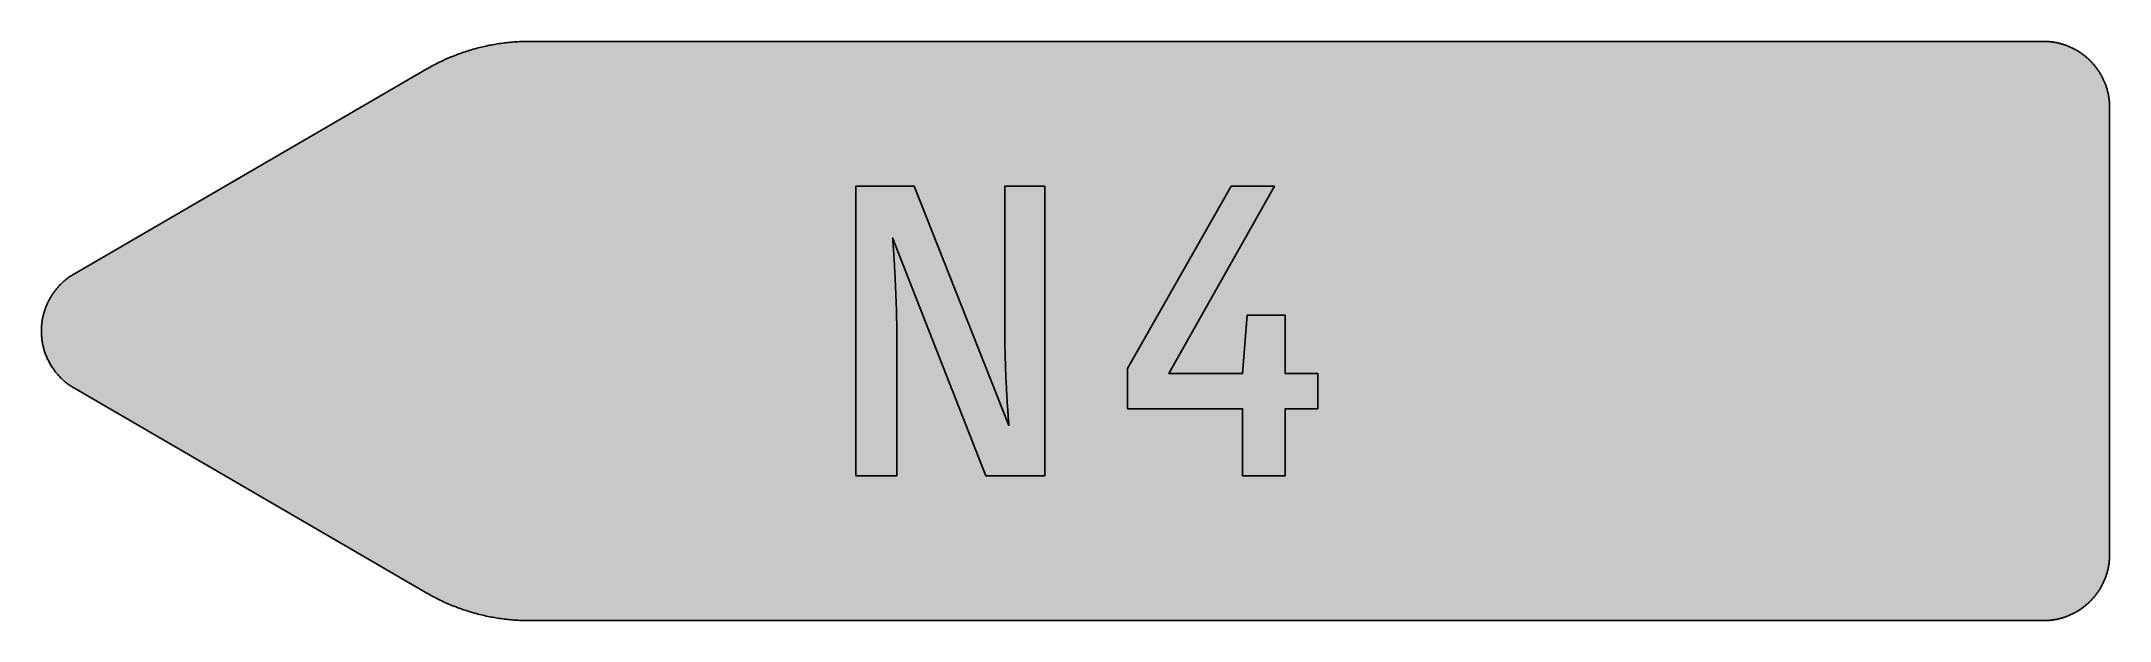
# Model space of a CAD drawing. Header units: millimetres. Extents: x 0 to 441, y 0 to 123.
import ezdxf

# ---------------------------------------------------------------- set-up
doc = ezdxf.new("R2010")
doc.units = ezdxf.units.MM

msp = doc.modelspace()

# ---------------------------------------------------------------- hatches: boundary and pattern name
for color, points in [(40, [(426.8611, 123.4722), (427.035, 123.4694), (427.2102, 123.4669), (427.3855, 123.4618), (427.5607, 123.4542), (427.7335, 123.444), (427.9087, 123.4313), (428.0814, 123.4186), (428.2542, 123.4008), (428.4269, 123.383), (428.5996, 123.3627), (428.7723, 123.3399), (428.9425, 123.317), (429.1152, 123.2891), (429.2854, 123.2611), (429.4556, 123.2306), (429.6258, 123.1976), (429.7959, 123.1621), (429.9636, 123.1265), (430.1312, 123.0859), (430.2989, 123.0452), (430.4665, 123.002), (430.6316, 122.9563), (430.7992, 122.9106), (430.9643, 122.8598), (431.1294, 122.809), (431.292, 122.7557), (431.4546, 122.7023), (431.6171, 122.6439), (431.7797, 122.5855), (431.9397, 122.5245), (432.0997, 122.461), (432.2597, 122.3975), (432.4172, 122.3289), (432.5772, 122.2604), (432.7322, 122.1892), (432.8897, 122.1181), (433.0446, 122.0445), (433.1995, 121.9683), (433.3519, 121.8895), (433.5043, 121.8082), (433.6567, 121.727), (433.8066, 121.6431), (433.9565, 121.5568), (434.1038, 121.4679), (434.2511, 121.379), (434.3984, 121.2875), (434.5432, 121.1961), (434.688, 121.0996), (434.8328, 121.0031), (434.975, 120.904), (435.1147, 120.8049), (435.2544, 120.7008), (435.3941, 120.5992), (435.5313, 120.4925), (435.6684, 120.3858), (435.803, 120.2766), (435.9377, 120.1649), (436.0697, 120.0506), (436.2018, 119.9363), (436.3314, 119.8194), (436.4609, 119.7026), (436.5879, 119.5832), (436.7124, 119.4613), (436.8394, 119.3394), (436.9613, 119.2124), (437.0832, 119.0879), (437.2026, 118.9609), (437.3194, 118.8314), (437.4363, 118.7018), (437.5506, 118.5697), (437.6649, 118.4377), (437.7766, 118.303), (437.8858, 118.1684), (437.9925, 118.0313), (438.0992, 117.8941), (438.2008, 117.7544), (438.3049, 117.6147), (438.404, 117.475), (438.5031, 117.3328), (438.5996, 117.188), (438.6961, 117.0432), (438.7875, 116.8984), (438.879, 116.7511), (438.9679, 116.6038), (439.0568, 116.4565), (439.1431, 116.3066), (439.227, 116.1567), (439.3082, 116.0043), (439.3895, 115.8519), (439.4683, 115.6995), (439.5445, 115.5446), (439.6181, 115.3897), (439.6892, 115.2322), (439.7604, 115.0772), (439.8289, 114.9172), (439.8975, 114.7597), (439.961, 114.5997), (440.0245, 114.4397), (440.0855, 114.2797), (440.1439, 114.1171), (440.2023, 113.9546), (440.2557, 113.792), (440.309, 113.6294), (440.3598, 113.4643), (440.4106, 113.2992), (440.4563, 113.1316), (440.502, 112.9665), (440.5452, 112.7989), (440.5859, 112.6312), (440.6265, 112.4636), (440.6621, 112.2959), (440.6976, 112.1258), (440.7306, 111.9556), (440.7611, 111.7854), (440.7891, 111.6152), (440.817, 111.4425), (440.8399, 111.2723), (440.8627, 111.0996), (440.883, 110.9269), (440.9008, 110.7542), (440.9186, 110.5814), (440.9313, 110.4087), (440.944, 110.2335), (440.9542, 110.0607), (440.9618, 109.8855), (440.9669, 109.7102), (440.9694, 109.535), (440.9719, 109.3597), (440.9722, 14.1111), (440.9694, 13.9344), (440.9669, 13.7592), (440.9618, 13.5839), (440.9542, 13.4112), (440.944, 13.2359), (440.9313, 13.0607), (440.9186, 12.888), (440.9008, 12.7152), (440.883, 12.5425), (440.8627, 12.3698), (440.8399, 12.1971), (440.817, 12.0269), (440.7891, 11.8542), (440.7611, 11.684), (440.7306, 11.5138), (440.6976, 11.3436), (440.6621, 11.176), (440.6265, 11.0058), (440.5859, 10.8382), (440.5452, 10.6705), (440.502, 10.5029), (440.4563, 10.3378), (440.4106, 10.1702), (440.3598, 10.0051), (440.309, 9.8425), (440.2557, 9.6774), (440.2023, 9.5148), (440.1439, 9.3523), (440.0855, 9.1897), (440.0245, 9.0297), (439.961, 8.8697), (439.8975, 8.7097), (439.8289, 8.5522), (439.7604, 8.3947), (439.6892, 8.2372), (439.6181, 8.0797), (439.5445, 7.9248), (439.4683, 7.7699), (439.3895, 7.6175), (439.3082, 7.4651), (439.227, 7.3127), (439.1431, 7.1628), (439.0568, 7.0129), (438.9679, 6.8656), (438.879, 6.7183), (438.7875, 6.571), (438.6961, 6.4262), (438.5996, 6.2814), (438.5031, 6.1366), (438.404, 5.9944), (438.3049, 5.8547), (438.2008, 5.715), (438.0992, 5.5753), (437.9925, 5.4381), (437.8858, 5.301), (437.7766, 5.1664), (437.6649, 5.0317), (437.5506, 4.8997), (437.4363, 4.7676), (437.3194, 4.638), (437.2026, 4.511), (437.0832, 4.3815), (436.9613, 4.257), (436.8394, 4.1326), (436.7124, 4.0081), (436.5879, 3.8862), (436.4609, 3.7668), (436.3314, 3.65), (436.2018, 3.5331), (436.0697, 3.4188), (435.9377, 3.3045), (435.803, 3.1953), (435.6684, 3.0861), (435.5313, 2.9769), (435.3941, 2.8727), (435.2544, 2.7686), (435.1147, 2.6645), (434.975, 2.5654), (434.8328, 2.4663), (434.688, 2.3698), (434.5432, 2.2733), (434.3984, 2.1819), (434.2511, 2.0904), (434.1038, 2.0015), (433.9565, 1.9126), (433.8066, 1.8263), (433.6567, 1.7424), (433.5043, 1.6612), (433.3519, 1.5799), (433.1995, 1.5037), (433.0446, 1.4275), (432.8897, 1.3513), (432.7322, 1.2802), (432.5772, 1.209), (432.4172, 1.1405), (432.2597, 1.0719), (432.0997, 1.0084), (431.9397, 0.9449), (431.7797, 0.8839), (431.6171, 0.8255), (431.4546, 0.7671), (431.292, 0.7137), (431.1294, 0.6604), (430.9643, 0.6096), (430.7992, 0.5588), (430.6316, 0.5131), (430.4665, 0.4674), (430.2989, 0.4242), (430.1312, 0.3835), (429.9636, 0.3454), (429.7959, 0.3073), (429.6258, 0.2718), (429.4556, 0.2388), (429.2854, 0.2083), (429.1152, 0.1803), (428.9425, 0.1524), (428.7723, 0.1295), (428.5996, 0.1067), (428.4269, 0.0864), (428.2542, 0.0686), (428.0814, 0.0508), (427.9087, 0.0381), (427.7335, 0.0254), (427.5607, 0.0152), (427.3855, 0.0076), (427.2102, 0.0025), (427.035, 0), (426.8597, 0), (104.0694, 0), (103.7082, 0), (103.3475, 0.0051), (102.9894, 0.0127), (102.6312, 0.0229), (102.2706, 0.0356), (101.9124, 0.0508), (101.5543, 0.0711), (101.1961, 0.094), (100.838, 0.1168), (100.4824, 0.1448), (100.1243, 0.1778), (99.7687, 0.2108), (99.4131, 0.2464), (99.0575, 0.287), (98.7019, 0.3302), (98.3463, 0.3734), (97.9932, 0.4216), (97.6376, 0.475), (97.2845, 0.5283), (96.9315, 0.5842), (96.581, 0.6452), (96.2279, 0.7061), (95.8774, 0.7722), (95.5269, 0.8407), (95.1763, 0.9119), (94.8284, 0.9855), (94.4804, 1.0617), (94.1324, 1.143), (93.7844, 1.2243), (93.4364, 1.3106), (93.091, 1.3995), (92.7456, 1.4884), (92.4027, 1.5824), (92.0598, 1.6789), (91.7169, 1.778), (91.374, 1.8821), (91.0336, 1.9863), (90.6932, 2.093), (90.3529, 2.2047), (90.0151, 2.319), (89.6772, 2.4333), (89.3394, 2.5527), (89.0041, 2.6746), (88.6689, 2.7991), (88.3361, 2.9261), (88.0034, 3.0556), (87.6706, 3.1877), (87.3404, 3.3249), (87.0102, 3.462), (86.68, 3.6043), (86.3524, 3.7465), (86.0273, 3.8938), (85.6996, 4.0411), (85.377, 4.1935), (85.0519, 4.3485), (84.7293, 4.506), (84.4093, 4.666), (84.0892, 4.8285), (83.7717, 4.9936), (83.4542, 5.1613), (83.1367, 5.3315), (82.8218, 5.5042), (82.5094, 5.682), (82.1969, 5.8598), (7.0556, 49.5155), (6.8504, 49.6341), (6.6497, 49.7561), (6.4516, 49.8831), (6.256, 50.0126), (6.063, 50.1421), (5.8725, 50.2793), (5.6845, 50.4165), (5.4966, 50.5562), (5.3137, 50.6984), (5.1333, 50.8457), (4.9581, 50.9956), (4.7828, 51.1454), (4.6101, 51.3004), (4.4399, 51.4579), (4.2748, 51.6153), (4.1097, 51.7779), (3.9497, 51.943), (3.7922, 52.1106), (3.6347, 52.2783), (3.4823, 52.451), (3.335, 52.6237), (3.1877, 52.8015), (3.0429, 52.9793), (2.9032, 53.1597), (2.7661, 53.3425), (2.6314, 53.528), (2.4994, 53.7134), (2.3724, 53.9039), (2.2454, 54.0944), (2.1234, 54.2874), (2.0041, 54.483), (1.8898, 54.6786), (1.778, 54.8792), (1.6662, 55.0799), (1.5621, 55.2806), (1.458, 55.4863), (1.3589, 55.6895), (1.2624, 55.8978), (1.1684, 56.1061), (1.0795, 56.3169), (0.9931, 56.5302), (0.9119, 56.7436), (0.8306, 56.957), (0.7569, 57.1754), (0.6833, 57.3913), (0.6147, 57.6123), (0.5486, 57.8307), (0.4877, 58.0542), (0.4293, 58.2752), (0.3734, 58.4987), (0.3226, 58.7248), (0.2769, 58.9509), (0.2311, 59.1795), (0.193, 59.4055), (0.1549, 59.6367), (0.1219, 59.8653), (0.094, 60.0964), (0.0686, 60.3275), (0.0483, 60.5612), (0.0305, 60.7949), (0.0152, 61.0286), (0.0076, 61.2623), (0, 61.4985), (0, 61.7347), (0, 61.8515), (0, 61.9658), (0.0025, 62.0827), (0.0076, 62.1995), (0.0102, 62.3138), (0.0152, 62.4307), (0.0229, 62.545), (0.0279, 62.6618), (0.0381, 62.7761), (0.0457, 62.8929), (0.0559, 63.0072), (0.066, 63.1215), (0.0787, 63.2358), (0.0914, 63.3527), (0.1041, 63.467), (0.1194, 63.5813), (0.1346, 63.6956), (0.1524, 63.8099), (0.1702, 63.9242), (0.188, 64.0359), (0.2057, 64.1502), (0.2261, 64.2645), (0.2489, 64.3763), (0.2692, 64.4906), (0.2921, 64.6024), (0.3175, 64.7167), (0.3429, 64.8284), (0.3683, 64.9402), (0.3937, 65.0519), (0.4216, 65.1637), (0.4496, 65.2755), (0.4801, 65.3872), (0.5105, 65.499), (0.541, 65.6082), (0.574, 65.72), (0.6071, 65.8292), (0.6401, 65.9409), (0.6756, 66.0502), (0.7112, 66.1594), (0.7468, 66.2686), (0.7849, 66.3778), (0.823, 66.487), (0.8611, 66.5937), (0.9017, 66.7029), (0.9423, 66.8096), (0.9855, 66.9163), (1.0287, 67.0255), (1.0719, 67.1322), (1.1151, 67.2389), (1.1608, 67.343), (1.2065, 67.4497), (1.2548, 67.5538), (1.303, 67.6605), (1.3513, 67.7647), (1.4021, 67.8688), (1.4529, 67.9729), (1.5037, 68.0771), (1.557, 68.1787), (1.6104, 68.2828), (1.6637, 68.3844), (1.7196, 68.486), (1.7755, 68.5876), (1.8313, 68.6892), (1.8898, 68.7908), (1.9482, 68.8899), (2.0066, 68.9915), (2.0676, 69.0905), (2.1285, 69.1896), (2.1895, 69.2861), (2.253, 69.3852), (2.3139, 69.4817), (2.38, 69.5782), (2.4435, 69.6722), (2.5095, 69.7687), (2.5756, 69.8627), (2.6416, 69.9567), (2.7102, 70.0507), (2.7788, 70.1446), (2.8473, 70.2361), (2.9185, 70.3275), (2.987, 70.419), (3.0582, 70.5104), (3.1318, 70.5993), (3.2029, 70.6907), (3.2766, 70.7771), (3.3528, 70.866), (3.4265, 70.9549), (3.5027, 71.0413), (3.5789, 71.1276), (3.6551, 71.214), (3.7338, 71.2978), (3.8125, 71.3816), (3.8913, 71.4654), (3.97, 71.5493), (4.0513, 71.6305), (4.1326, 71.7118), (4.2139, 71.7931), (4.2951, 71.8744), (4.379, 71.9531), (4.4628, 72.0319), (4.5466, 72.1106), (4.633, 72.1893), (4.7168, 72.2655), (4.8031, 72.3417), (4.8895, 72.4179), (4.9784, 72.4941), (5.0673, 72.5678), (5.1562, 72.6415), (5.2451, 72.7126), (5.334, 72.7862), (5.4254, 72.8574), (5.5169, 72.9285), (5.6083, 72.9971), (5.6998, 73.0656), (5.7937, 73.1342), (5.8877, 73.2028), (5.9817, 73.2688), (6.0757, 73.3349), (6.1722, 73.4009), (6.2662, 73.467), (6.3627, 73.5305), (6.4618, 73.594), (6.5583, 73.6549), (6.6573, 73.7159), (6.7539, 73.7768), (6.8555, 73.8378), (6.9545, 73.8962), (7.0536, 73.9546), (82.1972, 117.6115), (82.5094, 117.79), (82.8218, 117.9652), (83.1367, 118.1379), (83.4542, 118.3081), (83.7717, 118.4758), (84.0892, 118.6409), (84.4093, 118.8034), (84.7293, 118.9634), (85.0519, 119.1209), (85.377, 119.2759), (85.6996, 119.4283), (86.0273, 119.5756), (86.3524, 119.7229), (86.68, 119.8677), (87.0102, 120.0074), (87.3404, 120.1445), (87.6706, 120.2817), (88.0034, 120.4138), (88.3361, 120.5433), (88.6689, 120.6703), (89.0041, 120.7948), (89.3394, 120.9167), (89.6772, 121.0361), (90.0151, 121.1529), (90.3529, 121.2647), (90.6932, 121.3764), (91.0336, 121.4831), (91.374, 121.5873), (91.7169, 121.6914), (92.0598, 121.7905), (92.4027, 121.887), (92.7456, 121.981), (93.091, 122.0724), (93.4364, 122.1588), (93.7844, 122.2451), (94.1324, 122.3264), (94.4804, 122.4077), (94.8284, 122.4839), (95.1763, 122.5575), (95.5269, 122.6287), (95.8774, 122.6972), (96.2279, 122.7633), (96.581, 122.8242), (96.9315, 122.8852), (97.2845, 122.9411), (97.6376, 122.997), (97.9932, 123.0478), (98.3463, 123.096), (98.7019, 123.1392), (99.0575, 123.1824), (99.4131, 123.223), (99.7687, 123.2586), (100.1243, 123.2916), (100.4824, 123.3246), (100.838, 123.3526), (101.1961, 123.3754), (101.5543, 123.3983), (101.9124, 123.4186), (102.2706, 123.4338), (102.6312, 123.4465), (102.9894, 123.4567), (103.3475, 123.4643), (103.7082, 123.4694), (104.0689, 123.4719)]), (59, [(213.9597, 30.8681), (213.9597, 92.6042), (205.4049, 92.6042), (205.4049, 62.3535), (205.4047, 61.8566), (205.4073, 61.3613), (205.4098, 60.8686), (205.4123, 60.3758), (205.42, 59.8856), (205.425, 59.3954), (205.4327, 58.9077), (205.4403, 58.4225), (205.4504, 57.9399), (205.4606, 57.4599), (205.4733, 56.9824), (205.486, 56.5099), (205.4987, 56.04), (205.5114, 55.5727), (205.5266, 55.1078), (205.5419, 54.6481), (205.5571, 54.1934), (205.5749, 53.7439), (205.5901, 53.2968), (205.6079, 52.8549), (205.6257, 52.4205), (205.6435, 51.9887), (205.6638, 51.562), (205.6816, 51.1429), (205.7019, 50.7289), (205.7222, 50.3225), (205.7425, 49.9212), (205.7629, 49.5275), (205.7832, 49.1388), (205.8035, 48.7604), (205.8238, 48.387), (205.8441, 48.0212), (205.8645, 47.6631), (205.8848, 47.3126), (205.9076, 46.9722), (205.928, 46.6369), (205.9483, 46.3144), (205.9661, 45.9969), (205.9864, 45.6921), (206.0067, 45.3949), (206.0245, 45.1053), (206.0448, 44.8285), (206.0626, 44.5592), (206.0804, 44.3027), (206.0981, 44.0538), (206.1159, 43.8175), (206.1312, 43.5915), (206.1489, 43.3756), (206.1616, 43.1724), (206.1769, 42.9819), (206.1921, 42.8015), (206.2048, 42.6314), (206.2175, 42.4764), (206.2277, 42.3316), (206.2378, 42.2021), (206.248, 42.0827), (206.2556, 41.9786), (206.2632, 41.8871), (206.2709, 41.8084), (206.2759, 41.7424), (206.281, 41.6916), (206.2836, 41.656), (206.2861, 41.6331), (206.2861, 41.6255), (186.0903, 92.6042), (173.6549, 92.6042), (173.6549, 30.8681), (182.3861, 30.8681), (182.3861, 61.1188), (182.3847, 61.534), (182.3822, 61.9531), (182.3796, 62.3748), (182.3745, 62.8015), (182.3695, 63.2282), (182.3618, 63.66), (182.3568, 64.0944), (182.3466, 64.5287), (182.3364, 64.9656), (182.3263, 65.4025), (182.3161, 65.8419), (182.3034, 66.2813), (182.2907, 66.7207), (182.2755, 67.1601), (182.2628, 67.597), (182.2475, 68.0364), (182.2323, 68.4708), (182.2145, 68.9077), (182.1967, 69.3395), (182.1815, 69.7713), (182.1612, 70.2005), (182.1434, 70.6247), (182.1256, 71.0489), (182.1053, 71.468), (182.0875, 71.882), (182.0672, 72.2935), (182.0469, 72.6999), (182.0266, 73.1012), (182.0062, 73.5), (181.9859, 73.8911), (181.9656, 74.2747), (181.9427, 74.6557), (181.9224, 75.0291), (181.9021, 75.3948), (181.8818, 75.753), (181.8615, 76.106), (181.8411, 76.4489), (181.8208, 76.7842), (181.8005, 77.1119), (181.7827, 77.4294), (181.7624, 77.7392), (181.7446, 78.039), (181.7243, 78.3285), (181.7065, 78.6105), (181.6887, 78.8797), (181.6735, 79.1388), (181.6557, 79.3852), (181.6405, 79.6214), (181.6252, 79.8474), (181.61, 80.0583), (181.5973, 80.2589), (181.5846, 80.4469), (181.5719, 80.6196), (181.5617, 80.7822), (181.5516, 80.9269), (181.5414, 81.0616), (181.5313, 81.1809), (181.5236, 81.2825), (181.5186, 81.3714), (181.5135, 81.4451), (181.5084, 81.5035), (181.5059, 81.5442), (181.5033, 81.5696), (181.5033, 81.5797), (201.3479, 30.8681)]), (59, [(272.1681, 45.1556), (272.1681, 52.6521), (265.2007, 52.6521), (265.2007, 65.0875), (257.0868, 65.0875), (256.1167, 52.6521), (240.4181, 52.6521), (262.9076, 92.6042), (253.6472, 92.6042), (231.5986, 53.7104), (231.5986, 45.1556), (256.1167, 45.1556), (256.1167, 30.8681), (265.2007, 30.8681), (265.2007, 45.1556)])]:
    msp.add_hatch(color=color).paths.add_polyline_path(points)
h = msp.add_hatch(color=59)
h.paths.add_polyline_path([(426.8611, 119.9444), (427.134, 119.9388), (427.4033, 119.9286), (427.675, 119.9134), (427.9417, 119.888), (428.2084, 119.8575), (428.4726, 119.822), (428.7342, 119.7788), (428.9933, 119.728), (429.2498, 119.6721), (429.5038, 119.6111), (429.7578, 119.5426), (430.0068, 119.4664), (430.2557, 119.3876), (430.4995, 119.3013), (430.7408, 119.2098), (430.9796, 119.1108), (431.2158, 119.0092), (431.4495, 118.8999), (431.6781, 118.7856), (431.9041, 118.6663), (432.1277, 118.5418), (432.3486, 118.4123), (432.5645, 118.2751), (432.7779, 118.1354), (432.9862, 117.9906), (433.1919, 117.8408), (433.3951, 117.6858), (433.5932, 117.5258), (433.7863, 117.3632), (433.9768, 117.1931), (434.1622, 117.0203), (434.3425, 116.8425), (434.5203, 116.6622), (434.6931, 116.4768), (434.8632, 116.2863), (435.0258, 116.0932), (435.1858, 115.8951), (435.3408, 115.6919), (435.4906, 115.4862), (435.6354, 115.2779), (435.7751, 115.0645), (435.9123, 114.8486), (436.0418, 114.6277), (436.1663, 114.4041), (436.2856, 114.1781), (436.3999, 113.9495), (436.5092, 113.7158), (436.6108, 113.4796), (436.7098, 113.2408), (436.8013, 112.9995), (436.8876, 112.7557), (436.9664, 112.5068), (437.0426, 112.2578), (437.1111, 112.0038), (437.1721, 111.7498), (437.228, 111.4933), (437.2788, 111.2342), (437.322, 110.9726), (437.3575, 110.7084), (437.388, 110.4417), (437.4134, 110.175), (437.4286, 109.9033), (437.4388, 109.634), (437.4439, 109.3597), (437.4444, 14.1111), (437.4388, 13.8379), (437.4286, 13.5661), (437.4134, 13.2944), (437.388, 13.0277), (437.3575, 12.761), (437.322, 12.4968), (437.2788, 12.2352), (437.228, 11.9761), (437.1721, 11.7196), (437.1111, 11.4656), (437.0426, 11.2116), (436.9664, 10.9626), (436.8876, 10.7163), (436.8013, 10.4699), (436.7098, 10.2286), (436.6108, 9.9898), (436.5092, 9.7536), (436.3999, 9.5225), (436.2856, 9.2913), (436.1663, 9.0653), (436.0418, 8.8417), (435.9123, 8.6208), (435.7751, 8.4049), (435.6354, 8.1915), (435.4906, 7.9832), (435.3408, 7.7775), (435.1858, 7.5768), (435.0258, 7.3787), (434.8632, 7.1831), (434.6931, 6.9926), (434.5203, 6.8072), (434.3425, 6.6269), (434.1622, 6.4491), (433.9768, 6.2763), (433.7863, 6.1062), (433.5932, 5.9436), (433.3951, 5.7836), (433.1919, 5.6286), (432.9862, 5.4788), (432.7779, 5.334), (432.5645, 5.1943), (432.3486, 5.0597), (432.1277, 4.9276), (431.9041, 4.8031), (431.6781, 4.6838), (431.4495, 4.5695), (431.2158, 4.4602), (430.9796, 4.3586), (430.7408, 4.2596), (430.4995, 4.1681), (430.2557, 4.0818), (430.0068, 4.003), (429.7578, 3.9268), (429.5038, 3.8608), (429.2498, 3.7973), (428.9933, 3.7414), (428.7342, 3.6906), (428.4726, 3.6474), (428.2084, 3.6119), (427.9417, 3.5814), (427.675, 3.5585), (427.4033, 3.5408), (427.134, 3.5306), (426.8597, 3.5255), (104.0694, 3.5278), (103.7361, 3.5281), (103.4059, 3.5331), (103.0757, 3.5382), (102.7455, 3.5484), (102.4153, 3.5611), (102.0877, 3.5763), (101.7575, 3.5941), (101.4273, 3.6144), (101.0996, 3.6373), (100.7694, 3.6627), (100.4418, 3.6906), (100.1141, 3.7211), (99.7864, 3.7541), (99.4613, 3.7922), (99.1337, 3.8303), (98.8085, 3.871), (98.4809, 3.9167), (98.1558, 3.9624), (97.8306, 4.0132), (97.5081, 4.064), (97.1829, 4.1199), (96.8604, 4.1783), (96.5378, 4.2367), (96.2152, 4.3002), (95.8926, 4.3663), (95.5726, 4.4348), (95.2525, 4.5034), (94.9325, 4.5771), (94.6125, 4.6533), (94.295, 4.732), (93.9775, 4.8133), (93.66, 4.8971), (93.3425, 4.9835), (93.0275, 5.0724), (92.7125, 5.1638), (92.3976, 5.2578), (92.0826, 5.3543), (91.7702, 5.4534), (91.4578, 5.555), (91.1479, 5.6591), (90.8355, 5.7658), (90.5281, 5.875), (90.2183, 5.9868), (89.9109, 6.1011), (89.6036, 6.2179), (89.2962, 6.3373), (88.9914, 6.4592), (88.6866, 6.5837), (88.3844, 6.7107), (88.0821, 6.8402), (87.7799, 6.9723), (87.4801, 7.1069), (87.1804, 7.2441), (86.8832, 7.3838), (86.5861, 7.526), (86.2889, 7.6683), (85.9942, 7.8156), (85.6996, 7.9654), (85.4075, 8.1178), (85.1154, 8.2728), (84.8258, 8.4303), (84.5363, 8.5877), (84.2467, 8.7503), (83.9597, 8.9154), (8.8194, 52.5709), (8.6665, 52.6593), (8.5141, 52.7507), (8.3668, 52.8447), (8.2194, 52.9438), (8.0747, 53.0403), (7.9299, 53.1419), (7.7902, 53.246), (7.6505, 53.3502), (7.5133, 53.4594), (7.3787, 53.5686), (7.2441, 53.6804), (7.1145, 53.7947), (6.985, 53.909), (6.858, 54.0258), (6.7335, 54.1452), (6.6091, 54.2671), (6.4897, 54.3916), (6.3703, 54.516), (6.2535, 54.643), (6.1392, 54.7726), (6.0274, 54.9021), (5.9182, 55.0342), (5.8115, 55.1688), (5.7048, 55.3034), (5.6007, 55.4406), (5.5016, 55.5803), (5.4026, 55.72), (5.3061, 55.8622), (5.2121, 56.0045), (5.1206, 56.1492), (5.0317, 56.2966), (4.9454, 56.4439), (4.859, 56.5912), (4.7777, 56.7436), (4.699, 56.8935), (4.6203, 57.0484), (4.5466, 57.2008), (4.4755, 57.3583), (4.4044, 57.5132), (4.3383, 57.6707), (4.2723, 57.8307), (4.2113, 57.9907), (4.1504, 58.1533), (4.0945, 58.3133), (4.0411, 58.4784), (3.9878, 58.641), (3.9395, 58.8061), (3.8938, 58.9737), (3.8481, 59.1414), (3.8075, 59.309), (3.7694, 59.4766), (3.7338, 59.6468), (3.7008, 59.817), (3.6703, 59.9872), (3.6449, 60.1599), (3.6195, 60.3326), (3.5992, 60.5053), (3.5789, 60.6806), (3.5636, 60.8533), (3.5509, 61.0286), (3.5408, 61.2064), (3.5331, 61.3816), (3.5281, 61.5569), (3.5255, 61.7347), (3.5281, 61.9125), (3.5331, 62.0878), (3.5408, 62.2656), (3.5509, 62.4408), (3.5636, 62.6161), (3.5789, 62.7888), (3.5992, 62.9641), (3.6195, 63.1368), (3.6449, 63.3095), (3.6703, 63.4822), (3.7008, 63.6524), (3.7338, 63.8226), (3.7694, 63.9928), (3.8075, 64.1604), (3.8481, 64.328), (3.8938, 64.4957), (3.9395, 64.6633), (3.9878, 64.8284), (4.0411, 64.991), (4.0945, 65.1561), (4.1504, 65.3186), (4.2113, 65.4787), (4.2723, 65.6387), (4.3383, 65.7987), (4.4044, 65.9562), (4.4755, 66.1137), (4.5466, 66.2686), (4.6203, 66.4235), (4.699, 66.5759), (4.7777, 66.7283), (4.859, 66.8782), (4.9454, 67.0255), (5.0317, 67.1754), (5.1206, 67.3202), (5.2121, 67.4649), (5.3061, 67.6097), (5.4026, 67.7494), (5.5016, 67.8917), (5.6007, 68.0288), (5.7048, 68.166), (5.8115, 68.3006), (5.9182, 68.4352), (6.0274, 68.5673), (6.1392, 68.6994), (6.2535, 68.8264), (6.3703, 68.9534), (6.4897, 69.0778), (6.6091, 69.2023), (6.7335, 69.3242), (6.858, 69.4436), (6.985, 69.5604), (7.1145, 69.6773), (7.2441, 69.789), (7.3787, 69.9008), (7.5133, 70.01), (7.6505, 70.1192), (7.7902, 70.2234), (7.9299, 70.3275), (8.0747, 70.4291), (8.2194, 70.5282), (8.3668, 70.6247), (8.5141, 70.7187), (8.6665, 70.8101), (8.8189, 70.899), (83.9611, 114.5565), (84.2467, 114.7191), (84.5363, 114.8817), (84.8258, 115.0417), (85.1154, 115.1966), (85.4075, 115.3516), (85.6996, 115.504), (85.9942, 115.6538), (86.2889, 115.8011), (86.5861, 115.9459), (86.8832, 116.0856), (87.1804, 116.2253), (87.4801, 116.3625), (87.7799, 116.4971), (88.0821, 116.6292), (88.3844, 116.7587), (88.6866, 116.8857), (88.9914, 117.0102), (89.2962, 117.1321), (89.6036, 117.2515), (89.9109, 117.3683), (90.2183, 117.4826), (90.5281, 117.5944), (90.8355, 117.7036), (91.1479, 117.8103), (91.4578, 117.9144), (91.7702, 118.016), (92.0826, 118.1151), (92.3976, 118.2116), (92.7125, 118.3056), (93.0275, 118.397), (93.3425, 118.4859), (93.66, 118.5723), (93.9775, 118.6561), (94.295, 118.7374), (94.6125, 118.8161), (94.9325, 118.8923), (95.2525, 118.966), (95.5726, 119.0346), (95.8926, 119.1031), (96.2152, 119.1692), (96.5378, 119.2327), (96.8604, 119.2911), (97.1829, 119.3495), (97.5081, 119.4054), (97.8306, 119.4562), (98.1558, 119.507), (98.4809, 119.5527), (98.8085, 119.5984), (99.1337, 119.6391), (99.4613, 119.6772), (99.7864, 119.7153), (100.1141, 119.7483), (100.4418, 119.7788), (100.7694, 119.8067), (101.0996, 119.8347), (101.4273, 119.8575), (101.7575, 119.8778), (102.0877, 119.8931), (102.4153, 119.9083), (102.7455, 119.921), (103.0757, 119.9312), (103.4059, 119.9388), (103.7361, 119.9413), (104.0689, 119.9439)])
h.paths.add_polyline_path([(426.8611, 114.6528), (426.9969, 114.6505), (427.1315, 114.6454), (427.2661, 114.6353), (427.4007, 114.6251), (427.5328, 114.6099), (427.6649, 114.5896), (427.797, 114.5692), (427.9265, 114.5438), (428.056, 114.5159), (428.183, 114.4854), (428.3075, 114.4499), (428.4345, 114.4143), (428.5564, 114.3737), (428.6783, 114.3305), (428.8003, 114.2848), (428.9196, 114.2365), (429.0365, 114.1832), (429.1533, 114.1298), (429.2702, 114.0714), (429.3819, 114.013), (429.4937, 113.9495), (429.6029, 113.886), (429.7121, 113.8174), (429.8188, 113.7488), (429.9229, 113.6752), (430.0271, 113.6015), (430.1261, 113.5228), (430.2252, 113.444), (430.3217, 113.3602), (430.4182, 113.2764), (430.5097, 113.19), (430.6011, 113.1011), (430.69, 113.0097), (430.7764, 112.9182), (430.8602, 112.8217), (430.944, 112.7252), (431.0228, 112.6261), (431.1015, 112.5271), (431.1752, 112.4229), (431.2488, 112.3188), (431.3174, 112.2121), (431.386, 112.1029), (431.4495, 111.9937), (431.513, 111.8819), (431.5714, 111.7702), (431.6298, 111.6533), (431.6832, 111.5365), (431.7365, 111.4196), (431.7848, 111.3003), (431.8305, 111.1783), (431.8737, 111.0564), (431.9143, 110.9345), (431.9499, 110.8075), (431.9854, 110.683), (432.0159, 110.556), (432.0438, 110.4265), (432.0692, 110.297), (432.0896, 110.1649), (432.1099, 110.0328), (432.1251, 109.9007), (432.1353, 109.7661), (432.1454, 109.6315), (432.1505, 109.4969), (432.1505, 109.3597), (432.1528, 14.1111), (432.1505, 13.9725), (432.1454, 13.8379), (432.1353, 13.7033), (432.1251, 13.5687), (432.1099, 13.4366), (432.0896, 13.3045), (432.0692, 13.1724), (432.0438, 13.0429), (432.0159, 12.9159), (431.9854, 12.7864), (431.9499, 12.6619), (431.9143, 12.5349), (431.8737, 12.413), (431.8305, 12.2911), (431.7848, 12.1691), (431.7365, 12.0498), (431.6832, 11.9329), (431.6298, 11.8161), (431.5714, 11.7018), (431.513, 11.5875), (431.4495, 11.4757), (431.386, 11.3665), (431.3174, 11.2573), (431.2488, 11.1506), (431.1752, 11.0465), (431.1015, 10.9449), (431.0228, 10.8433), (430.944, 10.7442), (430.8602, 10.6477), (430.7764, 10.5512), (430.69, 10.4597), (430.6011, 10.3683), (430.5097, 10.2794), (430.4182, 10.193), (430.3217, 10.1092), (430.2252, 10.0254), (430.1261, 9.9466), (430.0271, 9.8704), (429.9229, 9.7942), (429.8188, 9.7206), (429.7121, 9.652), (429.6029, 9.5834), (429.4937, 9.5199), (429.3819, 9.4564), (429.2702, 9.398), (429.1533, 9.3396), (429.0365, 9.2862), (428.9196, 9.2329), (428.8003, 9.1846), (428.6783, 9.1389), (428.5564, 9.0957), (428.4345, 9.0551), (428.3075, 9.0195), (428.183, 8.984), (428.056, 8.9535), (427.9265, 8.9256), (427.797, 8.9002), (427.6649, 8.8798), (427.5328, 8.8595), (427.4007, 8.8443), (427.2661, 8.8341), (427.1315, 8.824), (426.9969, 8.8189), (426.8597, 8.8189), (104.0694, 8.8194), (103.7819, 8.8189), (103.4948, 8.824), (103.2078, 8.829), (102.9208, 8.8367), (102.6338, 8.8468), (102.3468, 8.8595), (102.0623, 8.8748), (101.7753, 8.8925), (101.4908, 8.9129), (101.2038, 8.9357), (100.9193, 8.9611), (100.6348, 8.9865), (100.3503, 9.017), (100.0658, 9.0475), (99.7839, 9.083), (99.4994, 9.1186), (99.2175, 9.1567), (98.9355, 9.1973), (98.6536, 9.2405), (98.3717, 9.2862), (98.0897, 9.3345), (97.8078, 9.3828), (97.5284, 9.4361), (97.249, 9.4894), (96.9696, 9.5479), (96.6902, 9.6063), (96.4133, 9.6672), (96.1339, 9.7307), (95.8571, 9.7968), (95.5802, 9.8654), (95.3033, 9.9365), (95.029, 10.0076), (94.7547, 10.0838), (94.4804, 10.16), (94.2061, 10.2387), (93.9343, 10.32), (93.66, 10.4038), (93.3882, 10.4902), (93.1189, 10.5791), (92.8472, 10.6705), (92.5779, 10.762), (92.3087, 10.8585), (92.042, 10.955), (91.7727, 11.0541), (91.506, 11.1557), (91.2419, 11.2598), (90.9752, 11.364), (90.711, 11.4732), (90.4494, 11.5824), (90.1852, 11.6967), (89.9236, 11.811), (89.6645, 11.9278), (89.4029, 12.0472), (89.1438, 12.1666), (88.8873, 12.2911), (88.6282, 12.4155), (88.3717, 12.5451), (88.1177, 12.6746), (87.8637, 12.8067), (87.6097, 12.9413), (87.3582, 13.0759), (87.1068, 13.2156), (86.8553, 13.3553), (86.6064, 13.4976), (11.4653, 57.1528), (11.3868, 57.1957), (11.3132, 57.2414), (11.237, 57.2897), (11.1633, 57.338), (11.0922, 57.3862), (11.0211, 57.437), (10.9499, 57.4904), (10.8814, 57.5412), (10.8128, 57.597), (10.7442, 57.6504), (10.6782, 57.7063), (10.6121, 57.7647), (10.5461, 57.8206), (10.4826, 57.879), (10.4216, 57.9399), (10.3607, 58.0009), (10.2997, 58.0619), (10.2413, 58.1254), (10.1829, 58.1889), (10.1244, 58.2524), (10.0686, 58.3184), (10.0127, 58.3844), (9.9593, 58.4505), (9.9085, 58.5191), (9.8552, 58.5876), (9.8044, 58.6562), (9.7561, 58.7273), (9.7079, 58.7985), (9.6622, 58.8696), (9.6139, 58.9407), (9.5707, 59.0144), (9.5275, 59.088), (9.4844, 59.1642), (9.4437, 59.2379), (9.4031, 59.3141), (9.365, 59.3903), (9.3294, 59.469), (9.2913, 59.5452), (9.2583, 59.624), (9.2227, 59.7027), (9.1923, 59.7814), (9.1592, 59.8627), (9.1313, 59.944), (9.1008, 60.0253), (9.0754, 60.1066), (9.05, 60.1878), (9.0246, 60.2717), (9.0018, 60.3529), (8.9789, 60.4368), (8.9586, 60.5206), (8.9408, 60.6069), (8.923, 60.6908), (8.9052, 60.7771), (8.89, 60.8609), (8.8773, 60.9473), (8.8646, 61.0337), (8.8544, 61.12), (8.8443, 61.2064), (8.8367, 61.2953), (8.829, 61.3816), (8.824, 61.4705), (8.8214, 61.5569), (8.8189, 61.6458), (8.8189, 61.7347), (8.8189, 61.8236), (8.8214, 61.9125), (8.824, 61.9989), (8.829, 62.0878), (8.8367, 62.1741), (8.8443, 62.263), (8.8544, 62.3494), (8.8646, 62.4357), (8.8773, 62.5221), (8.89, 62.6085), (8.9052, 62.6948), (8.923, 62.7786), (8.9408, 62.8625), (8.9586, 62.9488), (8.9789, 63.0326), (9.0018, 63.1165), (9.0246, 63.1977), (9.05, 63.2816), (9.0754, 63.3628), (9.1008, 63.4441), (9.1313, 63.5254), (9.1592, 63.6067), (9.1923, 63.688), (9.2227, 63.7667), (9.2583, 63.8454), (9.2913, 63.9242), (9.3294, 64.0004), (9.365, 64.0791), (9.4031, 64.1553), (9.4437, 64.2315), (9.4844, 64.3052), (9.5275, 64.3814), (9.5707, 64.455), (9.6139, 64.5287), (9.6622, 64.5998), (9.7079, 64.6709), (9.7561, 64.7421), (9.8044, 64.8132), (9.8552, 64.8818), (9.9085, 64.9503), (9.9593, 65.0189), (10.0127, 65.085), (10.0686, 65.151), (10.1244, 65.217), (10.1829, 65.2805), (10.2413, 65.344), (10.2997, 65.4075), (10.3607, 65.4685), (10.4216, 65.5295), (10.4826, 65.5904), (10.5461, 65.6488), (10.6121, 65.7073), (10.6782, 65.7631), (10.7442, 65.819), (10.8128, 65.8724), (10.8814, 65.9282), (10.9499, 65.979), (11.0211, 66.0324), (11.0922, 66.0832), (11.1633, 66.1314), (11.237, 66.1797), (11.3132, 66.228), (11.3868, 66.2737), (11.463, 66.3194), (86.6069, 109.9728), (86.8553, 110.1141), (87.1068, 110.2538), (87.3582, 110.3935), (87.6097, 110.5306), (87.8637, 110.6627), (88.1177, 110.7948), (88.3717, 110.9243), (88.6282, 111.0539), (88.8873, 111.1783), (89.1438, 111.3028), (89.4029, 111.4222), (89.6645, 111.5416), (89.9236, 111.6584), (90.1852, 111.7727), (90.4494, 111.887), (90.711, 111.9962), (90.9752, 112.1054), (91.2419, 112.2096), (91.506, 112.3137), (91.7727, 112.4153), (92.042, 112.5144), (92.3087, 112.6134), (92.5779, 112.7074), (92.8472, 112.7989), (93.1189, 112.8903), (93.3882, 112.9792), (93.66, 113.0656), (93.9343, 113.1494), (94.2061, 113.2307), (94.4804, 113.3094), (94.7547, 113.3856), (95.029, 113.4618), (95.3033, 113.5329), (95.5802, 113.604), (95.8571, 113.6726), (96.1339, 113.7387), (96.4133, 113.8022), (96.6902, 113.8631), (96.9696, 113.9215), (97.249, 113.98), (97.5284, 114.0333), (97.8078, 114.0866), (98.0897, 114.1349), (98.3717, 114.1832), (98.6536, 114.2289), (98.9355, 114.2721), (99.2175, 114.3127), (99.4994, 114.3508), (99.7839, 114.3889), (100.0658, 114.4219), (100.3503, 114.4524), (100.6348, 114.4829), (100.9193, 114.5083), (101.2038, 114.5337), (101.4908, 114.5565), (101.7753, 114.5769), (102.0623, 114.5946), (102.3468, 114.6099), (102.6338, 114.6226), (102.9208, 114.6327), (103.2078, 114.6404), (103.4948, 114.648), (103.7819, 114.6505), (104.0689, 114.6505)], flags=16)
h = msp.add_hatch(color=59)
edge = h.paths.add_edge_path()
edge.add_line((282.8396, 30.8681), (294.7458, 30.8681))
edge.add_line((294.7458, 30.8681), (295.148, 31.2141))
edge.add_line((295.148, 31.2141), (295.5595, 31.5697))
edge.add_line((295.5595, 31.5697), (295.9786, 31.9354))
edge.add_line((295.9786, 31.9354), (296.4002, 32.3113))
edge.add_line((296.4002, 32.3113), (296.8295, 32.6923))
edge.add_line((296.8295, 32.6923), (297.2638, 33.086))
edge.add_line((297.2638, 33.086), (297.7007, 33.4848))
edge.add_line((297.7007, 33.4848), (298.1452, 33.8938))
edge.add_line((298.1452, 33.8938), (298.5897, 34.3129))
edge.add_line((298.5897, 34.3129), (299.0393, 34.7396))
edge.add_line((299.0393, 34.7396), (299.4939, 35.1739))
edge.add_line((299.4939, 35.1739), (299.9486, 35.6184))
edge.add_line((299.9486, 35.6184), (300.4058, 36.0705))
edge.add_line((300.4058, 36.0705), (300.863, 36.5303))
edge.add_line((300.863, 36.5303), (301.3253, 37.0002))
edge.add_line((301.3253, 37.0002), (301.785, 37.4777))
edge.add_line((301.785, 37.4777), (302.2473, 37.9654))
edge.add_line((302.2473, 37.9654), (302.707, 38.4607))
edge.add_line((302.707, 38.4607), (303.1693, 38.9636))
edge.add_line((303.1693, 38.9636), (303.6291, 39.4741))
edge.add_line((303.6291, 39.4741), (304.0888, 39.9948))
edge.add_line((304.0888, 39.9948), (304.546, 40.5232))
edge.add_line((304.546, 40.5232), (305.0007, 41.0591))
edge.add_line((305.0007, 41.0591), (305.4528, 41.6052))
edge.add_line((305.4528, 41.6052), (305.9024, 42.1564))
edge.add_line((305.9024, 42.1564), (306.3494, 42.7177))
edge.add_line((306.3494, 42.7177), (306.7914, 43.2867))
edge.add_line((306.7914, 43.2867), (307.2282, 43.8658))
edge.add_line((307.2282, 43.8658), (307.6626, 44.45))
edge.add_line((307.6626, 44.45), (308.0918, 45.0444))
edge.add_line((308.0918, 45.0444), (308.516, 45.6463))
edge.add_line((308.516, 45.6463), (308.9326, 46.2559))
edge.add_line((308.9326, 46.2559), (309.3441, 46.8757))
edge.add_line((309.3441, 46.8757), (309.7479, 47.5005))
edge.add_line((309.7479, 47.5005), (310.1467, 48.1355))
edge.add_line((310.1467, 48.1355), (310.5353, 48.7756))
edge.add_line((310.5353, 48.7756), (310.9189, 49.4259))
edge.add_line((310.9189, 49.4259), (311.2922, 50.0837))
edge.add_line((311.2922, 50.0837), (311.6555, 50.7492))
edge.add_line((311.6555, 50.7492), (312.0111, 51.4223))
edge.add_line((312.0111, 51.4223), (312.359, 52.103))
edge.add_line((312.359, 52.103), (312.6943, 52.7914))
edge.add_line((312.6943, 52.7914), (313.0194, 53.4873))
edge.add_line((313.0194, 53.4873), (313.3344, 54.1934))
edge.add_line((313.3344, 54.1934), (313.6392, 54.9046))
edge.add_line((313.6392, 54.9046), (313.9288, 55.6235))
edge.add_line((313.9288, 55.6235), (314.2107, 56.3499))
edge.add_line((314.2107, 56.3499), (314.4774, 57.0865))
edge.add_line((314.4774, 57.0865), (314.7314, 57.8282))
edge.add_line((314.7314, 57.8282), (314.9727, 58.5775))
edge.add_line((314.9727, 58.5775), (315.1988, 59.3344))
edge.add_line((315.1988, 59.3344), (315.4121, 60.0989))
edge.add_line((315.4121, 60.0989), (315.6102, 60.8711))
edge.add_line((315.6102, 60.8711), (315.7931, 61.6509))
edge.add_line((315.7931, 61.6509), (315.9608, 62.4383))
edge.add_line((315.9608, 62.4383), (316.1132, 63.2333))
edge.add_line((316.1132, 63.2333), (316.2478, 64.0334))
edge.add_line((316.2478, 64.0334), (316.3672, 64.8437))
edge.add_line((316.3672, 64.8437), (316.4688, 65.659))
edge.add_line((316.4688, 65.659), (316.5526, 66.482))
edge.add_line((316.5526, 66.482), (316.6186, 67.3125))
edge.add_line((316.6186, 67.3125), (316.6669, 68.1507))
edge.add_line((316.6669, 68.1507), (316.6948, 68.9966))
edge.add_line((316.6948, 68.9966), (316.705, 69.85))
edge.add_line((316.705, 69.85), (316.6999, 70.6069))
edge.add_line((316.6999, 70.6069), (316.6847, 71.3511))
edge.add_line((316.6847, 71.3511), (316.6618, 72.0852))
edge.add_line((316.6618, 72.0852), (316.6262, 72.804))
edge.add_line((316.6262, 72.804), (316.5831, 73.5076))
edge.add_line((316.5831, 73.5076), (316.5297, 74.201))
edge.add_line((316.5297, 74.201), (316.4662, 74.8817))
edge.add_line((316.4662, 74.8817), (316.3926, 75.5498))
edge.add_line((316.3926, 75.5498), (316.3087, 76.2025))
edge.add_line((316.3087, 76.2025), (316.2173, 76.8452))
edge.add_line((316.2173, 76.8452), (316.1157, 77.4725))
edge.add_line((316.1157, 77.4725), (316.0039, 78.0898))
edge.add_line((316.0039, 78.0898), (315.882, 78.6917))
edge.add_line((315.882, 78.6917), (315.7499, 79.281))
edge.add_line((315.7499, 79.281), (315.6102, 79.8601))
edge.add_line((315.6102, 79.8601), (315.4604, 80.424))
edge.add_line((315.4604, 80.424), (315.3004, 80.9777))
edge.add_line((315.3004, 80.9777), (315.1302, 81.5188))
edge.add_line((315.1302, 81.5188), (314.9524, 82.0445))
edge.add_line((314.9524, 82.0445), (314.7619, 82.5602))
edge.add_line((314.7619, 82.5602), (314.5638, 83.0631))
edge.add_line((314.5638, 83.0631), (314.358, 83.5533))
edge.add_line((314.358, 83.5533), (314.1396, 84.0308))
edge.add_line((314.1396, 84.0308), (313.9135, 84.4982))
edge.add_line((313.9135, 84.4982), (313.6798, 84.9503))
edge.add_line((313.6798, 84.9503), (313.4335, 85.3923))
edge.add_line((313.4335, 85.3923), (313.1795, 85.8215))
edge.add_line((313.1795, 85.8215), (312.9153, 86.2381))
edge.add_line((312.9153, 86.2381), (312.641, 86.6419))
edge.add_line((312.641, 86.6419), (312.359, 87.0356))
edge.add_line((312.359, 87.0356), (312.0669, 87.4166))
edge.add_line((312.0669, 87.4166), (311.7672, 87.7849))
edge.add_line((311.7672, 87.7849), (311.4548, 88.1431))
edge.add_line((311.4548, 88.1431), (311.1348, 88.486))
edge.add_line((311.1348, 88.486), (310.8071, 88.8187))
edge.add_line((310.8071, 88.8187), (310.4693, 89.1413))
edge.add_line((310.4693, 89.1413), (310.1213, 89.4512))
edge.add_line((310.1213, 89.4512), (309.7632, 89.7484))
edge.add_line((309.7632, 89.7484), (309.3974, 90.0328))
edge.add_line((309.3974, 90.0328), (309.0215, 90.3072))
edge.add_line((309.0215, 90.3072), (308.6379, 90.5713))
edge.add_line((308.6379, 90.5713), (308.2442, 90.8228))
edge.add_line((308.2442, 90.8228), (307.8429, 91.0615))
edge.add_line((307.8429, 91.0615), (307.4289, 91.2901))
edge.add_line((307.4289, 91.2901), (307.0098, 91.506))
edge.add_line((307.0098, 91.506), (306.578, 91.7092))
edge.add_line((306.578, 91.7092), (306.1411, 91.9048))
edge.add_line((306.1411, 91.9048), (305.6915, 92.0852))
edge.add_line((305.6915, 92.0852), (305.2343, 92.2579))
edge.add_line((305.2343, 92.2579), (304.7695, 92.4154))
edge.add_line((304.7695, 92.4154), (304.292, 92.5652))
edge.add_line((304.292, 92.5652), (303.8094, 92.7024))
edge.add_line((303.8094, 92.7024), (303.3166, 92.8268))
edge.add_line((303.3166, 92.8268), (302.8137, 92.9411))
edge.add_line((302.8137, 92.9411), (302.3032, 93.0453))
edge.add_line((302.3032, 93.0453), (301.7825, 93.1393))
edge.add_line((301.7825, 93.1393), (301.2542, 93.2205))
edge.add_line((301.2542, 93.2205), (300.7157, 93.2917))
edge.add_line((300.7157, 93.2917), (300.1696, 93.3501))
edge.add_line((300.1696, 93.3501), (299.6133, 93.3983))
edge.add_line((299.6133, 93.3983), (299.0494, 93.4364))
edge.add_line((299.0494, 93.4364), (298.4754, 93.4644))
edge.add_line((298.4754, 93.4644), (297.8937, 93.4796))
edge.add_line((297.8937, 93.4796), (297.3019, 93.4847))
edge.add_line((297.3019, 93.4847), (296.832, 93.4796))
edge.add_line((296.832, 93.4796), (296.3647, 93.4669))
edge.add_line((296.3647, 93.4669), (295.8973, 93.4466))
edge.add_line((295.8973, 93.4466), (295.435, 93.4187))
edge.add_line((295.435, 93.4187), (294.9753, 93.3806))
edge.add_line((294.9753, 93.3806), (294.5181, 93.3323))
edge.add_line((294.5181, 93.3323), (294.0634, 93.2764))
edge.add_line((294.0634, 93.2764), (293.6113, 93.2129))
edge.add_line((293.6113, 93.2129), (293.1643, 93.1393))
edge.add_line((293.1643, 93.1393), (292.7198, 93.058))
edge.add_line((292.7198, 93.058), (292.2803, 92.9665))
edge.add_line((292.2803, 92.9665), (291.8435, 92.8649))
edge.add_line((291.8435, 92.8649), (291.4117, 92.7532))
edge.add_line((291.4117, 92.7532), (290.9824, 92.6338))
edge.add_line((290.9824, 92.6338), (290.5582, 92.5068))
edge.add_line((290.5582, 92.5068), (290.1391, 92.3671))
edge.add_line((290.1391, 92.3671), (289.7251, 92.2198))
edge.add_line((289.7251, 92.2198), (289.3136, 92.0598))
edge.add_line((289.3136, 92.0598), (288.9098, 91.8921))
edge.add_line((288.9098, 91.8921), (288.511, 91.7143))
edge.add_line((288.511, 91.7143), (288.1173, 91.5289))
edge.add_line((288.1173, 91.5289), (287.7287, 91.3308))
edge.add_line((287.7287, 91.3308), (287.3451, 91.1225))
edge.add_line((287.3451, 91.1225), (286.9692, 90.9041))
edge.add_line((286.9692, 90.9041), (286.5958, 90.6755))
edge.add_line((286.5958, 90.6755), (286.2326, 90.4367))
edge.add_line((286.2326, 90.4367), (285.8745, 90.1852))
edge.add_line((285.8745, 90.1852), (285.5214, 89.9262))
edge.add_line((285.5214, 89.9262), (285.176, 89.6544))
edge.add_line((285.176, 89.6544), (284.8381, 89.3724))
edge.add_line((284.8381, 89.3724), (284.5079, 89.0803))
edge.add_line((284.5079, 89.0803), (284.1828, 88.7781))
edge.add_line((284.1828, 88.7781), (283.8679, 88.4631))
edge.add_line((283.8679, 88.4631), (283.558, 88.138))
edge.add_line((283.558, 88.138), (283.2557, 87.8002))
edge.add_line((283.2557, 87.8002), (282.9636, 87.4522))
edge.add_line((282.9636, 87.4522), (282.6766, 87.0915))
edge.add_line((282.6766, 87.0915), (282.3997, 86.7207))
edge.add_line((282.3997, 86.7207), (282.1305, 86.3397))
edge.add_line((282.1305, 86.3397), (281.8689, 85.9434))
edge.add_line((281.8689, 85.9434), (281.6174, 85.5396))
edge.add_line((281.6174, 85.5396), (281.3761, 85.1205))
edge.add_line((281.3761, 85.1205), (281.1424, 84.6912))
edge.add_line((281.1424, 84.6912), (280.9164, 84.2493))
edge.add_line((280.9164, 84.2493), (280.7005, 83.7946))
edge.add_line((280.7005, 83.7946), (280.4947, 83.3298))
edge.add_line((280.4947, 83.3298), (280.2992, 82.8497))
edge.add_line((280.2992, 82.8497), (280.1137, 82.3595))
edge.add_line((280.1137, 82.3595), (279.9359, 81.8566))
edge.add_line((279.9359, 81.8566), (279.7708, 81.341))
edge.add_line((279.7708, 81.341), (279.6134, 80.8126))
edge.add_line((279.6134, 80.8126), (279.4686, 80.2716))
edge.add_line((279.4686, 80.2716), (279.334, 79.7179))
edge.add_line((279.334, 79.7179), (279.2095, 79.1515))
edge.add_line((279.2095, 79.1515), (279.0977, 78.5724))
edge.add_line((279.0977, 78.5724), (278.9961, 77.9805))
edge.add_line((278.9961, 77.9805), (278.9047, 77.3735))
edge.add_line((278.9047, 77.3735), (278.826, 76.7563))
edge.add_line((278.826, 76.7563), (278.7599, 76.1238))
edge.add_line((278.7599, 76.1238), (278.704, 75.4761))
edge.add_line((278.704, 75.4761), (278.6609, 74.8182))
edge.add_line((278.6609, 74.8182), (278.6304, 74.1451))
edge.add_line((278.6304, 74.1451), (278.6101, 73.4593))
edge.add_line((278.6101, 73.4593), (278.605, 72.7583))
edge.add_line((278.605, 72.7583), (278.6101, 72.1614))
edge.add_line((278.6101, 72.1614), (278.6278, 71.5721))
edge.add_line((278.6278, 71.5721), (278.6583, 70.9905))
edge.add_line((278.6583, 70.9905), (278.699, 70.4215))
edge.add_line((278.699, 70.4215), (278.7523, 69.8602))
edge.add_line((278.7523, 69.8602), (278.8158, 69.309))
edge.add_line((278.8158, 69.309), (278.8895, 68.768))
edge.add_line((278.8895, 68.768), (278.9733, 68.2371))
edge.add_line((278.9733, 68.2371), (279.0698, 67.7139))
edge.add_line((279.0698, 67.7139), (279.1765, 67.2008))
edge.add_line((279.1765, 67.2008), (279.2933, 66.6979))
edge.add_line((279.2933, 66.6979), (279.4178, 66.2026))
edge.add_line((279.4178, 66.2026), (279.5549, 65.72))
edge.add_line((279.5549, 65.72), (279.7023, 65.245))
edge.add_line((279.7023, 65.245), (279.8572, 64.7776))
edge.add_line((279.8572, 64.7776), (280.0223, 64.323))
edge.add_line((280.0223, 64.323), (280.195, 63.8759))
edge.add_line((280.195, 63.8759), (280.3779, 63.439))
edge.add_line((280.3779, 63.439), (280.5709, 63.0123))
edge.add_line((280.5709, 63.0123), (280.7716, 62.5932))
edge.add_line((280.7716, 62.5932), (280.9799, 62.1868))
edge.add_line((280.9799, 62.1868), (281.1983, 61.7855))
edge.add_line((281.1983, 61.7855), (281.4218, 61.3969))
edge.add_line((281.4218, 61.3969), (281.6555, 61.0184))
edge.add_line((281.6555, 61.0184), (281.8968, 60.6476))
edge.add_line((281.8968, 60.6476), (282.1457, 60.2844))
edge.add_line((282.1457, 60.2844), (282.4023, 59.9338))
edge.add_line((282.4023, 59.9338), (282.6639, 59.5909))
edge.add_line((282.6639, 59.5909), (282.9357, 59.2582))
edge.add_line((282.9357, 59.2582), (283.2125, 58.9356))
edge.add_line((283.2125, 58.9356), (283.497, 58.6207))
edge.add_line((283.497, 58.6207), (283.7866, 58.3184))
edge.add_line((283.7866, 58.3184), (284.0838, 58.0212))
edge.add_line((284.0838, 58.0212), (284.386, 57.7367))
edge.add_line((284.386, 57.7367), (284.6959, 57.4599))
edge.add_line((284.6959, 57.4599), (285.0083, 57.1932))
edge.add_line((285.0083, 57.1932), (285.3284, 56.9366))
edge.add_line((285.3284, 56.9366), (285.656, 56.6877))
edge.add_line((285.656, 56.6877), (285.9862, 56.449))
edge.add_line((285.9862, 56.449), (286.3215, 56.2204))
edge.add_line((286.3215, 56.2204), (286.6619, 56.0019))
edge.add_line((286.6619, 56.0019), (287.0073, 55.7911))
edge.add_line((287.0073, 55.7911), (287.3578, 55.5904))
edge.add_line((287.3578, 55.5904), (287.7134, 55.3974))
edge.add_line((287.7134, 55.3974), (288.0716, 55.2171))
edge.add_line((288.0716, 55.2171), (288.4348, 55.0443))
edge.add_line((288.4348, 55.0443), (288.8005, 54.8792))
edge.add_line((288.8005, 54.8792), (289.1714, 54.7268))
edge.add_line((289.1714, 54.7268), (289.5448, 54.5821))
edge.add_line((289.5448, 54.5821), (289.9232, 54.4474))
edge.add_line((289.9232, 54.4474), (290.3017, 54.3204))
edge.add_line((290.3017, 54.3204), (290.6852, 54.2036))
edge.add_line((290.6852, 54.2036), (291.0713, 54.0969))
edge.add_line((291.0713, 54.0969), (291.4599, 53.9979))
edge.add_line((291.4599, 53.9979), (291.8511, 53.909))
edge.add_line((291.8511, 53.909), (292.2448, 53.8302))
edge.add_line((292.2448, 53.8302), (292.641, 53.7616))
edge.add_line((292.641, 53.7616), (293.0373, 53.7007))
edge.add_line((293.0373, 53.7007), (293.436, 53.6499))
edge.add_line((293.436, 53.6499), (293.8374, 53.6067))
edge.add_line((293.8374, 53.6067), (294.2387, 53.5737))
edge.add_line((294.2387, 53.5737), (294.6425, 53.5508))
edge.add_line((294.6425, 53.5508), (295.0464, 53.5381))
edge.add_line((295.0464, 53.5381), (295.4503, 53.533))
edge.add_line((295.4503, 53.533), (295.6306, 53.533))
edge.add_line((295.6306, 53.533), (295.8109, 53.5356))
edge.add_line((295.8109, 53.5356), (295.9913, 53.5407))
edge.add_line((295.9913, 53.5407), (296.1665, 53.5483))
edge.add_line((296.1665, 53.5483), (296.3443, 53.5559))
edge.add_line((296.3443, 53.5559), (296.5196, 53.5661))
edge.add_line((296.5196, 53.5661), (296.6923, 53.5788))
edge.add_line((296.6923, 53.5788), (296.865, 53.594))
edge.add_line((296.865, 53.594), (297.0352, 53.6092))
edge.add_line((297.0352, 53.6092), (297.2054, 53.627))
edge.add_line((297.2054, 53.627), (297.3756, 53.6473))
edge.add_line((297.3756, 53.6473), (297.5432, 53.6677))
edge.add_line((297.5432, 53.6677), (297.7083, 53.6905))
edge.add_line((297.7083, 53.6905), (297.8734, 53.7159))
edge.add_line((297.8734, 53.7159), (298.0385, 53.7413))
edge.add_line((298.0385, 53.7413), (298.2011, 53.7693))
edge.add_line((298.2011, 53.7693), (298.3611, 53.7997))
edge.add_line((298.3611, 53.7997), (298.5237, 53.8302))
edge.add_line((298.5237, 53.8302), (298.6811, 53.8632))
edge.add_line((298.6811, 53.8632), (298.8412, 53.8988))
edge.add_line((298.8412, 53.8988), (298.9986, 53.9344))
edge.add_line((298.9986, 53.9344), (299.1536, 53.9725))
edge.add_line((299.1536, 53.9725), (299.3085, 54.0131))
edge.add_line((299.3085, 54.0131), (299.4635, 54.0537))
edge.add_line((299.4635, 54.0537), (299.6159, 54.0969))
edge.add_line((299.6159, 54.0969), (299.7657, 54.1401))
edge.add_line((299.7657, 54.1401), (299.9181, 54.1858))
edge.add_line((299.9181, 54.1858), (300.0654, 54.2341))
edge.add_line((300.0654, 54.2341), (300.2153, 54.2823))
edge.add_line((300.2153, 54.2823), (300.3626, 54.3331))
edge.add_line((300.3626, 54.3331), (300.5074, 54.3839))
edge.add_line((300.5074, 54.3839), (300.6547, 54.4373))
edge.add_line((300.6547, 54.4373), (300.797, 54.4906))
edge.add_line((300.797, 54.4906), (300.9417, 54.5465))
edge.add_line((300.9417, 54.5465), (301.084, 54.6049))
edge.add_line((301.084, 54.6049), (301.2237, 54.6633))
edge.add_line((301.2237, 54.6633), (301.3634, 54.7218))
edge.add_line((301.3634, 54.7218), (301.5031, 54.7853))
edge.add_line((301.5031, 54.7853), (301.6428, 54.8462))
edge.add_line((301.6428, 54.8462), (301.7799, 54.9097))
edge.add_line((301.7799, 54.9097), (301.9146, 54.9758))
edge.add_line((301.9146, 54.9758), (302.0492, 55.0418))
edge.add_line((302.0492, 55.0418), (302.1838, 55.1104))
edge.add_line((302.1838, 55.1104), (302.3184, 55.179))
edge.add_line((302.3184, 55.179), (302.4505, 55.2501))
edge.add_line((302.4505, 55.2501), (302.5826, 55.3212))
edge.add_line((302.5826, 55.3212), (302.7121, 55.3949))
edge.add_line((302.7121, 55.3949), (302.8417, 55.4685))
edge.add_line((302.8417, 55.4685), (302.9712, 55.5422))
edge.add_line((302.9712, 55.5422), (303.0982, 55.6184))
edge.add_line((303.0982, 55.6184), (303.2252, 55.6971))
edge.add_line((303.2252, 55.6971), (303.3522, 55.7733))
edge.add_line((303.3522, 55.7733), (303.4767, 55.8546))
edge.add_line((303.4767, 55.8546), (303.6011, 55.9333))
edge.add_line((303.6011, 55.9333), (303.7256, 56.0172))
edge.add_line((303.7256, 56.0172), (303.8475, 56.0984))
edge.add_line((303.8475, 56.0984), (303.9694, 56.1823))
edge.add_line((303.9694, 56.1823), (304.0888, 56.2661))
edge.add_line((304.0888, 56.2661), (304.2107, 56.3524))
edge.add_line((304.2107, 56.3524), (304.3301, 56.4388))
edge.add_line((304.3301, 56.4388), (304.4469, 56.5277))
edge.add_line((304.4469, 56.5277), (304.5663, 56.6166))
edge.add_line((304.5663, 56.6166), (304.6832, 56.7055))
edge.add_line((304.6832, 56.7055), (304.8, 56.7969))
edge.add_line((304.8, 56.7969), (304.5587, 56.2686))
edge.add_line((304.5587, 56.2686), (304.3123, 55.7454))
edge.add_line((304.3123, 55.7454), (304.0558, 55.2247))
edge.add_line((304.0558, 55.2247), (303.7916, 54.7091))
edge.add_line((303.7916, 54.7091), (303.5224, 54.1985))
edge.add_line((303.5224, 54.1985), (303.2455, 53.6905))
edge.add_line((303.2455, 53.6905), (302.961, 53.1876))
edge.add_line((302.961, 53.1876), (302.6689, 52.6872))
edge.add_line((302.6689, 52.6872), (302.3718, 52.1894))
edge.add_line((302.3718, 52.1894), (302.067, 51.6992))
edge.add_line((302.067, 51.6992), (301.7571, 51.2089))
edge.add_line((301.7571, 51.2089), (301.4421, 50.7238))
edge.add_line((301.4421, 50.7238), (301.1221, 50.2437))
edge.add_line((301.1221, 50.2437), (300.7944, 49.7662))
edge.add_line((300.7944, 49.7662), (300.4642, 49.2938))
edge.add_line((300.4642, 49.2938), (300.1264, 48.8264))
edge.add_line((300.1264, 48.8264), (299.786, 48.3591))
edge.add_line((299.786, 48.3591), (299.4406, 47.8993))
edge.add_line((299.4406, 47.8993), (299.0926, 47.4421))
edge.add_line((299.0926, 47.4421), (298.7396, 46.9875))
edge.add_line((298.7396, 46.9875), (298.3814, 46.5379))
edge.add_line((298.3814, 46.5379), (298.0233, 46.0934))
edge.add_line((298.0233, 46.0934), (297.6575, 45.6514))
edge.add_line((297.6575, 45.6514), (297.2918, 45.212))
edge.add_line((297.2918, 45.212), (296.9235, 44.7777))
edge.add_line((296.9235, 44.7777), (296.5526, 44.3484))
edge.add_line((296.5526, 44.3484), (296.1767, 43.9217))
edge.add_line((296.1767, 43.9217), (295.8008, 43.4975))
edge.add_line((295.8008, 43.4975), (295.4249, 43.0809))
edge.add_line((295.4249, 43.0809), (295.0439, 42.6644))
edge.add_line((295.0439, 42.6644), (294.6629, 42.2529))
edge.add_line((294.6629, 42.2529), (294.2819, 41.8465))
edge.add_line((294.2819, 41.8465), (293.8983, 41.4426))
edge.add_line((293.8983, 41.4426), (293.5148, 41.0439))
edge.add_line((293.5148, 41.0439), (293.1312, 40.6502))
edge.add_line((293.1312, 40.6502), (292.7477, 40.2565))
edge.add_line((292.7477, 40.2565), (292.3642, 39.8704))
edge.add_line((292.3642, 39.8704), (291.9781, 39.4868))
edge.add_line((291.9781, 39.4868), (291.5945, 39.1058))
edge.add_line((291.5945, 39.1058), (291.2135, 38.7299))
edge.add_line((291.2135, 38.7299), (290.83, 38.3565))
edge.add_line((290.83, 38.3565), (290.4515, 37.9882))
edge.add_line((290.4515, 37.9882), (290.0705, 37.625))
edge.add_line((290.0705, 37.625), (289.6946, 37.2643))
edge.add_line((289.6946, 37.2643), (289.3187, 36.9087))
edge.add_line((289.3187, 36.9087), (288.9453, 36.5557))
edge.add_line((288.9453, 36.5557), (288.5719, 36.2052))
edge.add_line((288.5719, 36.2052), (288.2036, 35.8597))
edge.add_line((288.2036, 35.8597), (287.8379, 35.5194))
edge.add_line((287.8379, 35.5194), (287.4747, 35.1815))
edge.add_line((287.4747, 35.1815), (287.1165, 34.8488))
edge.add_line((287.1165, 34.8488), (286.7584, 34.5186))
edge.add_line((286.7584, 34.5186), (286.4079, 34.1935))
edge.add_line((286.4079, 34.1935), (286.0573, 33.8709))
edge.add_line((286.0573, 33.8709), (285.7144, 33.5534))
edge.add_line((285.7144, 33.5534), (285.3741, 33.241))
edge.add_line((285.3741, 33.241), (285.0388, 32.9286))
edge.add_line((285.0388, 32.9286), (284.7086, 32.6238))
edge.add_line((284.7086, 32.6238), (284.3809, 32.3215))
edge.add_line((284.3809, 32.3215), (284.0609, 32.0218))
edge.add_line((284.0609, 32.0218), (283.7459, 31.7271))
edge.add_line((283.7459, 31.7271), (283.4386, 31.4376))
edge.add_line((283.4386, 31.4376), (283.1338, 31.1506))
edge.add_line((283.1338, 31.1506), (282.8392, 30.8661))
edge = h.paths.add_edge_path(flags=16)
edge.add_line((297.9208, 60.8542), (297.6601, 60.8559))
edge.add_line((297.6601, 60.8559), (297.401, 60.8609))
edge.add_line((297.401, 60.8609), (297.1419, 60.8686))
edge.add_line((297.1419, 60.8686), (296.8854, 60.8838))
edge.add_line((296.8854, 60.8838), (296.6288, 60.9016))
edge.add_line((296.6288, 60.9016), (296.3748, 60.9219))
edge.add_line((296.3748, 60.9219), (296.1208, 60.9473))
edge.add_line((296.1208, 60.9473), (295.8694, 60.9778))
edge.add_line((295.8694, 60.9778), (295.6204, 61.0133))
edge.add_line((295.6204, 61.0133), (295.3715, 61.0514))
edge.add_line((295.3715, 61.0514), (295.1251, 61.0972))
edge.add_line((295.1251, 61.0972), (294.8788, 61.1454))
edge.add_line((294.8788, 61.1454), (294.6375, 61.1988))
edge.add_line((294.6375, 61.1988), (294.3962, 61.2572))
edge.add_line((294.3962, 61.2572), (294.1574, 61.3207))
edge.add_line((294.1574, 61.3207), (293.9212, 61.3893))
edge.add_line((293.9212, 61.3893), (293.6875, 61.4655))
edge.add_line((293.6875, 61.4655), (293.4564, 61.5442))
edge.add_line((293.4564, 61.5442), (293.2278, 61.6306))
edge.add_line((293.2278, 61.6306), (293.0017, 61.722))
edge.add_line((293.0017, 61.722), (292.7807, 61.8185))
edge.add_line((292.7807, 61.8185), (292.5597, 61.9227))
edge.add_line((292.5597, 61.9227), (292.3438, 62.0319))
edge.add_line((292.3438, 62.0319), (292.1305, 62.1462))
edge.add_line((292.1305, 62.1462), (291.9197, 62.2681))
edge.add_line((291.9197, 62.2681), (291.7114, 62.3951))
edge.add_line((291.7114, 62.3951), (291.5082, 62.5297))
edge.add_line((291.5082, 62.5297), (291.3075, 62.6694))
edge.add_line((291.3075, 62.6694), (291.1119, 62.8167))
edge.add_line((291.1119, 62.8167), (290.9189, 62.9717))
edge.add_line((290.9189, 62.9717), (290.7284, 63.1317))
edge.add_line((290.7284, 63.1317), (290.5455, 63.2993))
edge.add_line((290.5455, 63.2993), (290.3626, 63.4746))
edge.add_line((290.3626, 63.4746), (290.1874, 63.6575))
edge.add_line((290.1874, 63.6575), (290.0147, 63.848))
edge.add_line((290.0147, 63.848), (289.847, 64.0436))
edge.add_line((289.847, 64.0436), (289.6819, 64.2493))
edge.add_line((289.6819, 64.2493), (289.5244, 64.4627))
edge.add_line((289.5244, 64.4627), (289.3695, 64.6811))
edge.add_line((289.3695, 64.6811), (289.2196, 64.9097))
edge.add_line((289.2196, 64.9097), (289.0749, 65.1459))
edge.add_line((289.0749, 65.1459), (288.9352, 65.3898))
edge.add_line((288.9352, 65.3898), (288.8005, 65.6412))
edge.add_line((288.8005, 65.6412), (288.671, 65.9028))
edge.add_line((288.671, 65.9028), (288.5465, 66.1721))
edge.add_line((288.5465, 66.1721), (288.4297, 66.4489))
edge.add_line((288.4297, 66.4489), (288.3154, 66.7334))
edge.add_line((288.3154, 66.7334), (288.2087, 67.0281))
edge.add_line((288.2087, 67.0281), (288.1071, 67.3329))
edge.add_line((288.1071, 67.3329), (288.0106, 67.6453))
edge.add_line((288.0106, 67.6453), (287.9217, 67.9679))
edge.add_line((287.9217, 67.9679), (287.8379, 68.2981))
edge.add_line((287.8379, 68.2981), (287.7591, 68.6384))
edge.add_line((287.7591, 68.6384), (287.688, 68.9889))
edge.add_line((287.688, 68.9889), (287.622, 69.3471))
edge.add_line((287.622, 69.3471), (287.5636, 69.7154))
edge.add_line((287.5636, 69.7154), (287.5102, 70.0938))
edge.add_line((287.5102, 70.0938), (287.4645, 70.4825))
edge.add_line((287.4645, 70.4825), (287.4264, 70.8812))
edge.add_line((287.4264, 70.8812), (287.3934, 71.2876))
edge.add_line((287.3934, 71.2876), (287.368, 71.7067))
edge.add_line((287.368, 71.7067), (287.3502, 72.136))
edge.add_line((287.3502, 72.136), (287.34, 72.5754))
edge.add_line((287.34, 72.5754), (287.3375, 73.025))
edge.add_line((287.3375, 73.025), (287.34, 73.467))
edge.add_line((287.34, 73.467), (287.3502, 73.8988))
edge.add_line((287.3502, 73.8988), (287.3654, 74.3229))
edge.add_line((287.3654, 74.3229), (287.3858, 74.7395))
edge.add_line((287.3858, 74.7395), (287.4162, 75.1459))
edge.add_line((287.4162, 75.1459), (287.4493, 75.5447))
edge.add_line((287.4493, 75.5447), (287.4899, 75.9333))
edge.add_line((287.4899, 75.9333), (287.5356, 76.3143))
edge.add_line((287.5356, 76.3143), (287.5864, 76.6877))
edge.add_line((287.5864, 76.6877), (287.6448, 77.0534))
edge.add_line((287.6448, 77.0534), (287.7083, 77.409))
edge.add_line((287.7083, 77.409), (287.7769, 77.757))
edge.add_line((287.7769, 77.757), (287.8506, 78.0974))
edge.add_line((287.8506, 78.0974), (287.9293, 78.4276))
edge.add_line((287.9293, 78.4276), (288.0157, 78.7527))
edge.add_line((288.0157, 78.7527), (288.1046, 79.0677))
edge.add_line((288.1046, 79.0677), (288.2011, 79.375))
edge.add_line((288.2011, 79.375), (288.3002, 79.6747))
edge.add_line((288.3002, 79.6747), (288.4043, 79.9668))
edge.add_line((288.4043, 79.9668), (288.5161, 80.2513))
edge.add_line((288.5161, 80.2513), (288.6304, 80.5282))
edge.add_line((288.6304, 80.5282), (288.7497, 80.7974))
edge.add_line((288.7497, 80.7974), (288.8717, 81.059))
edge.add_line((288.8717, 81.059), (289.0012, 81.3105))
edge.add_line((289.0012, 81.3105), (289.1333, 81.5569))
edge.add_line((289.1333, 81.5569), (289.2704, 81.7956))
edge.add_line((289.2704, 81.7956), (289.4127, 82.0293))
edge.add_line((289.4127, 82.0293), (289.5575, 82.2528))
edge.add_line((289.5575, 82.2528), (289.7073, 82.4687))
edge.add_line((289.7073, 82.4687), (289.8623, 82.6795))
edge.add_line((289.8623, 82.6795), (290.0197, 82.8827))
edge.add_line((290.0197, 82.8827), (290.1798, 83.0783))
edge.add_line((290.1798, 83.0783), (290.3449, 83.2663))
edge.add_line((290.3449, 83.2663), (290.515, 83.4492))
edge.add_line((290.515, 83.4492), (290.6878, 83.6244))
edge.add_line((290.6878, 83.6244), (290.863, 83.7921))
edge.add_line((290.863, 83.7921), (291.0408, 83.9521))
edge.add_line((291.0408, 83.9521), (291.2237, 84.107))
edge.add_line((291.2237, 84.107), (291.4117, 84.2569))
edge.add_line((291.4117, 84.2569), (291.5996, 84.3966))
edge.add_line((291.5996, 84.3966), (291.7927, 84.5337))
edge.add_line((291.7927, 84.5337), (291.9857, 84.6607))
edge.add_line((291.9857, 84.6607), (292.1838, 84.7827))
edge.add_line((292.1838, 84.7827), (292.3845, 84.8995))
edge.add_line((292.3845, 84.8995), (292.5877, 85.0087))
edge.add_line((292.5877, 85.0087), (292.796, 85.1129))
edge.add_line((292.796, 85.1129), (293.0042, 85.2119))
edge.add_line((293.0042, 85.2119), (293.2151, 85.3008))
edge.add_line((293.2151, 85.3008), (293.4284, 85.3872))
edge.add_line((293.4284, 85.3872), (293.6443, 85.4659))
edge.add_line((293.6443, 85.4659), (293.8628, 85.5396))
edge.add_line((293.8628, 85.5396), (294.0837, 85.6082))
edge.add_line((294.0837, 85.6082), (294.3047, 85.6691))
edge.add_line((294.3047, 85.6691), (294.5282, 85.7275))
edge.add_line((294.5282, 85.7275), (294.7543, 85.7758))
edge.add_line((294.7543, 85.7758), (294.9829, 85.8215))
edge.add_line((294.9829, 85.8215), (295.214, 85.8622))
edge.add_line((295.214, 85.8622), (295.4452, 85.8952))
edge.add_line((295.4452, 85.8952), (295.6763, 85.9231))
edge.add_line((295.6763, 85.9231), (295.9125, 85.9485))
edge.add_line((295.9125, 85.9485), (296.1462, 85.9663))
edge.add_line((296.1462, 85.9663), (296.385, 85.979))
edge.add_line((296.385, 85.979), (296.6212, 85.9866))
edge.add_line((296.6212, 85.9866), (296.8625, 85.9892))
edge.add_line((296.8625, 85.9892), (297.1495, 85.9866))
edge.add_line((297.1495, 85.9866), (297.4365, 85.9815))
edge.add_line((297.4365, 85.9815), (297.7185, 85.9739))
edge.add_line((297.7185, 85.9739), (298.0004, 85.9638))
edge.add_line((298.0004, 85.9638), (298.2798, 85.9485))
edge.add_line((298.2798, 85.9485), (298.5541, 85.9282))
edge.add_line((298.5541, 85.9282), (298.8285, 85.9053))
edge.add_line((298.8285, 85.9053), (299.1002, 85.8774))
edge.add_line((299.1002, 85.8774), (299.3669, 85.8444))
edge.add_line((299.3669, 85.8444), (299.6336, 85.8063))
edge.add_line((299.6336, 85.8063), (299.8953, 85.7631))
edge.add_line((299.8953, 85.7631), (300.1543, 85.7148))
edge.add_line((300.1543, 85.7148), (300.4109, 85.659))
edge.add_line((300.4109, 85.659), (300.6649, 85.598))
edge.add_line((300.6649, 85.598), (300.9138, 85.532))
edge.add_line((300.9138, 85.532), (301.1602, 85.4583))
edge.add_line((301.1602, 85.4583), (301.404, 85.3796))
edge.add_line((301.404, 85.3796), (301.6428, 85.2932))
edge.add_line((301.6428, 85.2932), (301.879, 85.1992))
edge.add_line((301.879, 85.1992), (302.1127, 85.0976))
edge.add_line((302.1127, 85.0976), (302.3413, 84.9884))
edge.add_line((302.3413, 84.9884), (302.5673, 84.8716))
edge.add_line((302.5673, 84.8716), (302.7883, 84.7446))
edge.add_line((302.7883, 84.7446), (303.0068, 84.6125))
edge.add_line((303.0068, 84.6125), (303.2201, 84.4702))
edge.add_line((303.2201, 84.4702), (303.4309, 84.3178))
edge.add_line((303.4309, 84.3178), (303.6367, 84.1578))
edge.add_line((303.6367, 84.1578), (303.8373, 83.9876))
edge.add_line((303.8373, 83.9876), (304.0355, 83.8073))
edge.add_line((304.0355, 83.8073), (304.2285, 83.6193))
edge.add_line((304.2285, 83.6193), (304.4165, 83.4187))
edge.add_line((304.4165, 83.4187), (304.5993, 83.2104))
edge.add_line((304.5993, 83.2104), (304.7797, 82.9894))
edge.add_line((304.7797, 82.9894), (304.9549, 82.7583))
edge.add_line((304.9549, 82.7583), (305.1251, 82.517))
edge.add_line((305.1251, 82.517), (305.2902, 82.263))
edge.add_line((305.2902, 82.263), (305.4528, 81.9988))
edge.add_line((305.4528, 81.9988), (305.6077, 81.722))
edge.add_line((305.6077, 81.722), (305.7576, 81.4324))
edge.add_line((305.7576, 81.4324), (305.9049, 81.1301))
edge.add_line((305.9049, 81.1301), (306.0446, 80.8177))
edge.add_line((306.0446, 80.8177), (306.1818, 80.4901))
edge.add_line((306.1818, 80.4901), (306.3113, 80.1497))
edge.add_line((306.3113, 80.1497), (306.4358, 79.7992))
edge.add_line((306.4358, 79.7992), (306.5551, 79.4309))
edge.add_line((306.5551, 79.4309), (306.6694, 79.0524))
edge.add_line((306.6694, 79.0524), (306.7787, 78.6587))
edge.add_line((306.7787, 78.6587), (306.8828, 78.2498))
edge.add_line((306.8828, 78.2498), (306.9793, 77.8256))
edge.add_line((306.9793, 77.8256), (307.0708, 77.3887))
edge.add_line((307.0708, 77.3887), (307.1571, 76.9366))
edge.add_line((307.1571, 76.9366), (307.2359, 76.4692))
edge.add_line((307.2359, 76.4692), (307.3121, 75.9866))
edge.add_line((307.3121, 75.9866), (307.3781, 75.4863))
edge.add_line((307.3781, 75.4863), (307.4416, 74.9732))
edge.add_line((307.4416, 74.9732), (307.4975, 74.4423))
edge.add_line((307.4975, 74.4423), (307.5457, 73.8937))
edge.add_line((307.5457, 73.8937), (307.5889, 73.3298))
edge.add_line((307.5889, 73.3298), (307.6245, 72.7507))
edge.add_line((307.6245, 72.7507), (307.655, 72.1512))
edge.add_line((307.655, 72.1512), (307.6778, 71.5366))
edge.add_line((307.6778, 71.5366), (307.6956, 70.9041))
edge.add_line((307.6956, 70.9041), (307.7058, 70.2539))
edge.add_line((307.7058, 70.2539), (307.7083, 69.5833))
edge.add_line((307.7083, 69.5833), (307.7083, 69.502))
edge.add_line((307.7083, 69.502), (307.7083, 69.4182))
edge.add_line((307.7083, 69.4182), (307.7083, 69.3369))
edge.add_line((307.7083, 69.3369), (307.7083, 69.2556))
edge.add_line((307.7083, 69.2556), (307.7058, 69.1718))
edge.add_line((307.7058, 69.1718), (307.7058, 69.0905))
edge.add_line((307.7058, 69.0905), (307.7032, 69.0093))
edge.add_line((307.7032, 69.0093), (307.7007, 68.928))
edge.add_line((307.7007, 68.928), (307.6981, 68.8442))
edge.add_line((307.6981, 68.8442), (307.6956, 68.7629))
edge.add_line((307.6956, 68.7629), (307.6931, 68.6816))
edge.add_line((307.6931, 68.6816), (307.6905, 68.6003))
edge.add_line((307.6905, 68.6003), (307.688, 68.519))
edge.add_line((307.688, 68.519), (307.6854, 68.4403))
edge.add_line((307.6854, 68.4403), (307.6804, 68.359))
edge.add_line((307.6804, 68.359), (307.6778, 68.2777))
edge.add_line((307.6778, 68.2777), (307.6727, 68.1965))
edge.add_line((307.6727, 68.1965), (307.6702, 68.1177))
edge.add_line((307.6702, 68.1177), (307.6651, 68.0364))
edge.add_line((307.6651, 68.0364), (307.66, 67.9552))
edge.add_line((307.66, 67.9552), (307.655, 67.8764))
edge.add_line((307.655, 67.8764), (307.6499, 67.7951))
edge.add_line((307.6499, 67.7951), (307.6448, 67.7164))
edge.add_line((307.6448, 67.7164), (307.6397, 67.6377))
edge.add_line((307.6397, 67.6377), (307.6346, 67.5564))
edge.add_line((307.6346, 67.5564), (307.627, 67.4776))
edge.add_line((307.627, 67.4776), (307.6219, 67.3989))
edge.add_line((307.6219, 67.3989), (307.6143, 67.3202))
edge.add_line((307.6143, 67.3202), (307.6092, 67.2414))
edge.add_line((307.6092, 67.2414), (307.6016, 67.1627))
edge.add_line((307.6016, 67.1627), (307.594, 67.0839))
edge.add_line((307.594, 67.0839), (307.5889, 67.0052))
edge.add_line((307.5889, 67.0052), (307.5813, 66.9265))
edge.add_line((307.5813, 66.9265), (307.5737, 66.8477))
edge.add_line((307.5737, 66.8477), (307.5661, 66.769))
edge.add_line((307.5661, 66.769), (307.5584, 66.6902))
edge.add_line((307.5584, 66.6902), (307.5483, 66.614))
edge.add_line((307.5483, 66.614), (307.5407, 66.5353))
edge.add_line((307.5407, 66.5353), (307.533, 66.4566))
edge.add_line((307.533, 66.4566), (307.5229, 66.3804))
edge.add_line((307.5229, 66.3804), (307.5153, 66.3016))
edge.add_line((307.5153, 66.3016), (307.5051, 66.2254))
edge.add_line((307.5051, 66.2254), (307.4975, 66.1492))
edge.add_line((307.4975, 66.1492), (307.4873, 66.0705))
edge.add_line((307.4873, 66.0705), (307.4772, 65.9943))
edge.add_line((307.4772, 65.9943), (307.4695, 65.9181))
edge.add_line((307.4695, 65.9181), (307.4594, 65.8419))
edge.add_line((307.4594, 65.8419), (307.4492, 65.7631))
edge.add_line((307.4492, 65.7631), (307.4391, 65.6869))
edge.add_line((307.4391, 65.6869), (307.4289, 65.6107))
edge.add_line((307.4289, 65.6107), (307.4187, 65.5345))
edge.add_line((307.4187, 65.5345), (307.406, 65.4583))
edge.add_line((307.406, 65.4583), (307.3959, 65.3847))
edge.add_line((307.3959, 65.3847), (307.3857, 65.3085))
edge.add_line((307.3857, 65.3085), (307.3756, 65.2323))
edge.add_line((307.3756, 65.2323), (307.3629, 65.1561))
edge.add_line((307.3629, 65.1561), (307.3527, 65.0799))
edge.add_line((307.3527, 65.0799), (307.34, 65.0062))
edge.add_line((307.34, 65.0062), (307.3273, 64.93))
edge.add_line((307.3273, 64.93), (307.3171, 64.8564))
edge.add_line((307.3171, 64.8564), (307.3044, 64.7802))
edge.add_line((307.3044, 64.7802), (307.2917, 64.7065))
edge.add_line((307.2917, 64.7065), (307.2816, 64.6303))
edge.add_line((307.2816, 64.6303), (307.2689, 64.5566))
edge.add_line((307.2689, 64.5566), (307.18, 64.4703))
edge.add_line((307.18, 64.4703), (307.0911, 64.3839))
edge.add_line((307.0911, 64.3839), (307.0022, 64.2976))
edge.add_line((307.0022, 64.2976), (306.9082, 64.2112))
edge.add_line((306.9082, 64.2112), (306.8168, 64.1248))
edge.add_line((306.8168, 64.1248), (306.7202, 64.0385))
edge.add_line((306.7202, 64.0385), (306.6237, 63.9521))
edge.add_line((306.6237, 63.9521), (306.5272, 63.8658))
edge.add_line((306.5272, 63.8658), (306.4256, 63.7819))
edge.add_line((306.4256, 63.7819), (306.3265, 63.6956))
edge.add_line((306.3265, 63.6956), (306.2224, 63.6118))
edge.add_line((306.2224, 63.6118), (306.1183, 63.5279))
edge.add_line((306.1183, 63.5279), (306.0116, 63.4441))
edge.add_line((306.0116, 63.4441), (305.9049, 63.3603))
edge.add_line((305.9049, 63.3603), (305.7957, 63.279))
edge.add_line((305.7957, 63.279), (305.6839, 63.1977))
edge.add_line((305.6839, 63.1977), (305.5696, 63.1165))
edge.add_line((305.5696, 63.1165), (305.4553, 63.0352))
edge.add_line((305.4553, 63.0352), (305.3385, 62.9564))
edge.add_line((305.3385, 62.9564), (305.2216, 62.8777))
edge.add_line((305.2216, 62.8777), (305.0997, 62.799))
edge.add_line((305.0997, 62.799), (304.9778, 62.7228))
edge.add_line((304.9778, 62.7228), (304.8533, 62.6466))
edge.add_line((304.8533, 62.6466), (304.7289, 62.5704))
edge.add_line((304.7289, 62.5704), (304.6019, 62.4967))
edge.add_line((304.6019, 62.4967), (304.4723, 62.423))
edge.add_line((304.4723, 62.423), (304.3403, 62.3519))
edge.add_line((304.3403, 62.3519), (304.2056, 62.2808))
edge.add_line((304.2056, 62.2808), (304.071, 62.2122))
edge.add_line((304.071, 62.2122), (303.9339, 62.1436))
edge.add_line((303.9339, 62.1436), (303.7942, 62.0751))
edge.add_line((303.7942, 62.0751), (303.6519, 62.0116))
edge.add_line((303.6519, 62.0116), (303.5097, 61.9455))
edge.add_line((303.5097, 61.9455), (303.3624, 61.882))
edge.add_line((303.3624, 61.882), (303.215, 61.8211))
edge.add_line((303.215, 61.8211), (303.0652, 61.7601))
edge.add_line((303.0652, 61.7601), (302.9128, 61.7017))
edge.add_line((302.9128, 61.7017), (302.7578, 61.6458))
edge.add_line((302.7578, 61.6458), (302.6029, 61.5899))
edge.add_line((302.6029, 61.5899), (302.4429, 61.5366))
edge.add_line((302.4429, 61.5366), (302.2829, 61.4858))
edge.add_line((302.2829, 61.4858), (302.1203, 61.435))
edge.add_line((302.1203, 61.435), (301.9527, 61.3867))
edge.add_line((301.9527, 61.3867), (301.785, 61.3385))
edge.add_line((301.785, 61.3385), (301.6148, 61.2953))
edge.add_line((301.6148, 61.2953), (301.4447, 61.2521))
edge.add_line((301.4447, 61.2521), (301.2694, 61.2115))
edge.add_line((301.2694, 61.2115), (301.0916, 61.1708))
edge.add_line((301.0916, 61.1708), (300.9113, 61.1353))
edge.add_line((300.9113, 61.1353), (300.7309, 61.0997))
edge.add_line((300.7309, 61.0997), (300.5455, 61.0667))
edge.add_line((300.5455, 61.0667), (300.3601, 61.0362))
edge.add_line((300.3601, 61.0362), (300.1696, 61.0083))
edge.add_line((300.1696, 61.0083), (299.9791, 60.9803))
edge.add_line((299.9791, 60.9803), (299.7835, 60.9575))
edge.add_line((299.7835, 60.9575), (299.5879, 60.9371))
edge.add_line((299.5879, 60.9371), (299.3873, 60.9168))
edge.add_line((299.3873, 60.9168), (299.1866, 60.899))
edge.add_line((299.1866, 60.899), (298.9809, 60.8863))
edge.add_line((298.9809, 60.8863), (298.7751, 60.8736))
edge.add_line((298.7751, 60.8736), (298.5643, 60.866))
edge.add_line((298.5643, 60.866), (298.3535, 60.8584))
edge.add_line((298.3535, 60.8584), (298.1376, 60.8533))
edge.add_line((298.1376, 60.8533), (297.9191, 60.8533))

# ---------------------------------------------------------------- linework, layer by layer
at = {"color": 40}
msp.add_lwpolyline([(426.8611, 123.4722), (427.035, 123.4694), (427.2102, 123.4669), (427.3855, 123.4618), (427.5607, 123.4542), (427.7335, 123.444), (427.9087, 123.4313), (428.0814, 123.4186), (428.2542, 123.4008), (428.4269, 123.383), (428.5996, 123.3627), (428.7723, 123.3399), (428.9425, 123.317), (429.1152, 123.2891), (429.2854, 123.2611), (429.4556, 123.2306), (429.6258, 123.1976), (429.7959, 123.1621), (429.9636, 123.1265), (430.1312, 123.0859), (430.2989, 123.0452), (430.4665, 123.002), (430.6316, 122.9563), (430.7992, 122.9106), (430.9643, 122.8598), (431.1294, 122.809), (431.292, 122.7557), (431.4546, 122.7023), (431.6171, 122.6439), (431.7797, 122.5855), (431.9397, 122.5245), (432.0997, 122.461), (432.2597, 122.3975), (432.4172, 122.3289), (432.5772, 122.2604), (432.7322, 122.1892), (432.8897, 122.1181), (433.0446, 122.0445), (433.1995, 121.9683), (433.3519, 121.8895), (433.5043, 121.8082), (433.6567, 121.727), (433.8066, 121.6431), (433.9565, 121.5568), (434.1038, 121.4679), (434.2511, 121.379), (434.3984, 121.2875), (434.5432, 121.1961), (434.688, 121.0996), (434.8328, 121.0031), (434.975, 120.904), (435.1147, 120.8049), (435.2544, 120.7008), (435.3941, 120.5992), (435.5313, 120.4925), (435.6684, 120.3858), (435.803, 120.2766), (435.9377, 120.1649), (436.0697, 120.0506), (436.2018, 119.9363), (436.3314, 119.8194), (436.4609, 119.7026), (436.5879, 119.5832), (436.7124, 119.4613), (436.8394, 119.3394), (436.9613, 119.2124), (437.0832, 119.0879), (437.2026, 118.9609), (437.3194, 118.8314), (437.4363, 118.7018), (437.5506, 118.5697), (437.6649, 118.4377), (437.7766, 118.303), (437.8858, 118.1684), (437.9925, 118.0313), (438.0992, 117.8941), (438.2008, 117.7544), (438.3049, 117.6147), (438.404, 117.475), (438.5031, 117.3328), (438.5996, 117.188), (438.6961, 117.0432), (438.7875, 116.8984), (438.879, 116.7511), (438.9679, 116.6038), (439.0568, 116.4565), (439.1431, 116.3066), (439.227, 116.1567), (439.3082, 116.0043), (439.3895, 115.8519), (439.4683, 115.6995), (439.5445, 115.5446), (439.6181, 115.3897), (439.6892, 115.2322), (439.7604, 115.0772), (439.8289, 114.9172), (439.8975, 114.7597), (439.961, 114.5997), (440.0245, 114.4397), (440.0855, 114.2797), (440.1439, 114.1171), (440.2023, 113.9546), (440.2557, 113.792), (440.309, 113.6294), (440.3598, 113.4643), (440.4106, 113.2992), (440.4563, 113.1316), (440.502, 112.9665), (440.5452, 112.7989), (440.5859, 112.6312), (440.6265, 112.4636), (440.6621, 112.2959), (440.6976, 112.1258), (440.7306, 111.9556), (440.7611, 111.7854), (440.7891, 111.6152), (440.817, 111.4425), (440.8399, 111.2723), (440.8627, 111.0996), (440.883, 110.9269), (440.9008, 110.7542), (440.9186, 110.5814), (440.9313, 110.4087), (440.944, 110.2335), (440.9542, 110.0607), (440.9618, 109.8855), (440.9669, 109.7102), (440.9694, 109.535), (440.9719, 109.3597), (440.9722, 14.1111), (440.9694, 13.9344), (440.9669, 13.7592), (440.9618, 13.5839), (440.9542, 13.4112), (440.944, 13.2359), (440.9313, 13.0607), (440.9186, 12.888), (440.9008, 12.7152), (440.883, 12.5425), (440.8627, 12.3698), (440.8399, 12.1971), (440.817, 12.0269), (440.7891, 11.8542), (440.7611, 11.684), (440.7306, 11.5138), (440.6976, 11.3436), (440.6621, 11.176), (440.6265, 11.0058), (440.5859, 10.8382), (440.5452, 10.6705), (440.502, 10.5029), (440.4563, 10.3378), (440.4106, 10.1702), (440.3598, 10.0051), (440.309, 9.8425), (440.2557, 9.6774), (440.2023, 9.5148), (440.1439, 9.3523), (440.0855, 9.1897), (440.0245, 9.0297), (439.961, 8.8697), (439.8975, 8.7097), (439.8289, 8.5522), (439.7604, 8.3947), (439.6892, 8.2372), (439.6181, 8.0797), (439.5445, 7.9248), (439.4683, 7.7699), (439.3895, 7.6175), (439.3082, 7.4651), (439.227, 7.3127), (439.1431, 7.1628), (439.0568, 7.0129), (438.9679, 6.8656), (438.879, 6.7183), (438.7875, 6.571), (438.6961, 6.4262), (438.5996, 6.2814), (438.5031, 6.1366), (438.404, 5.9944), (438.3049, 5.8547), (438.2008, 5.715), (438.0992, 5.5753), (437.9925, 5.4381), (437.8858, 5.301), (437.7766, 5.1664), (437.6649, 5.0317), (437.5506, 4.8997), (437.4363, 4.7676), (437.3194, 4.638), (437.2026, 4.511), (437.0832, 4.3815), (436.9613, 4.257), (436.8394, 4.1326), (436.7124, 4.0081), (436.5879, 3.8862), (436.4609, 3.7668), (436.3314, 3.65), (436.2018, 3.5331), (436.0697, 3.4188), (435.9377, 3.3045), (435.803, 3.1953), (435.6684, 3.0861), (435.5313, 2.9769), (435.3941, 2.8727), (435.2544, 2.7686), (435.1147, 2.6645), (434.975, 2.5654), (434.8328, 2.4663), (434.688, 2.3698), (434.5432, 2.2733), (434.3984, 2.1819), (434.2511, 2.0904), (434.1038, 2.0015), (433.9565, 1.9126), (433.8066, 1.8263), (433.6567, 1.7424), (433.5043, 1.6612), (433.3519, 1.5799), (433.1995, 1.5037), (433.0446, 1.4275), (432.8897, 1.3513), (432.7322, 1.2802), (432.5772, 1.209), (432.4172, 1.1405), (432.2597, 1.0719), (432.0997, 1.0084), (431.9397, 0.9449), (431.7797, 0.8839), (431.6171, 0.8255), (431.4546, 0.7671), (431.292, 0.7137), (431.1294, 0.6604), (430.9643, 0.6096), (430.7992, 0.5588), (430.6316, 0.5131), (430.4665, 0.4674), (430.2989, 0.4242), (430.1312, 0.3835), (429.9636, 0.3454), (429.7959, 0.3073), (429.6258, 0.2718), (429.4556, 0.2388), (429.2854, 0.2083), (429.1152, 0.1803), (428.9425, 0.1524), (428.7723, 0.1295), (428.5996, 0.1067), (428.4269, 0.0864), (428.2542, 0.0686), (428.0814, 0.0508), (427.9087, 0.0381), (427.7335, 0.0254), (427.5607, 0.0152), (427.3855, 0.0076), (427.2102, 0.0025), (427.035, 0), (426.8597, 0), (104.0694, 0), (103.7082, 0), (103.3475, 0.0051), (102.9894, 0.0127), (102.6312, 0.0229), (102.2706, 0.0356), (101.9124, 0.0508), (101.5543, 0.0711), (101.1961, 0.094), (100.838, 0.1168), (100.4824, 0.1448), (100.1243, 0.1778), (99.7687, 0.2108), (99.4131, 0.2464), (99.0575, 0.287), (98.7019, 0.3302), (98.3463, 0.3734), (97.9932, 0.4216), (97.6376, 0.475), (97.2845, 0.5283), (96.9315, 0.5842), (96.581, 0.6452), (96.2279, 0.7061), (95.8774, 0.7722), (95.5269, 0.8407), (95.1763, 0.9119), (94.8284, 0.9855), (94.4804, 1.0617), (94.1324, 1.143), (93.7844, 1.2243), (93.4364, 1.3106), (93.091, 1.3995), (92.7456, 1.4884), (92.4027, 1.5824), (92.0598, 1.6789), (91.7169, 1.778), (91.374, 1.8821), (91.0336, 1.9863), (90.6932, 2.093), (90.3529, 2.2047), (90.0151, 2.319), (89.6772, 2.4333), (89.3394, 2.5527), (89.0041, 2.6746), (88.6689, 2.7991), (88.3361, 2.9261), (88.0034, 3.0556), (87.6706, 3.1877), (87.3404, 3.3249), (87.0102, 3.462), (86.68, 3.6043), (86.3524, 3.7465), (86.0273, 3.8938), (85.6996, 4.0411), (85.377, 4.1935), (85.0519, 4.3485), (84.7293, 4.506), (84.4093, 4.666), (84.0892, 4.8285), (83.7717, 4.9936), (83.4542, 5.1613), (83.1367, 5.3315), (82.8218, 5.5042), (82.5094, 5.682), (82.1969, 5.8598), (7.0556, 49.5155), (6.8504, 49.6341), (6.6497, 49.7561), (6.4516, 49.8831), (6.256, 50.0126), (6.063, 50.1421), (5.8725, 50.2793), (5.6845, 50.4165), (5.4966, 50.5562), (5.3137, 50.6984), (5.1333, 50.8457), (4.9581, 50.9956), (4.7828, 51.1454), (4.6101, 51.3004), (4.4399, 51.4579), (4.2748, 51.6153), (4.1097, 51.7779), (3.9497, 51.943), (3.7922, 52.1106), (3.6347, 52.2783), (3.4823, 52.451), (3.335, 52.6237), (3.1877, 52.8015), (3.0429, 52.9793), (2.9032, 53.1597), (2.7661, 53.3425), (2.6314, 53.528), (2.4994, 53.7134), (2.3724, 53.9039), (2.2454, 54.0944), (2.1234, 54.2874), (2.0041, 54.483), (1.8898, 54.6786), (1.778, 54.8792), (1.6662, 55.0799), (1.5621, 55.2806), (1.458, 55.4863), (1.3589, 55.6895), (1.2624, 55.8978), (1.1684, 56.1061), (1.0795, 56.3169), (0.9931, 56.5302), (0.9119, 56.7436), (0.8306, 56.957), (0.7569, 57.1754), (0.6833, 57.3913), (0.6147, 57.6123), (0.5486, 57.8307), (0.4877, 58.0542), (0.4293, 58.2752), (0.3734, 58.4987), (0.3226, 58.7248), (0.2769, 58.9509), (0.2311, 59.1795), (0.193, 59.4055), (0.1549, 59.6367), (0.1219, 59.8653), (0.094, 60.0964), (0.0686, 60.3275), (0.0483, 60.5612), (0.0305, 60.7949), (0.0152, 61.0286), (0.0076, 61.2623), (0, 61.4985), (0, 61.7347), (0, 61.8515), (0, 61.9658), (0.0025, 62.0827), (0.0076, 62.1995), (0.0102, 62.3138), (0.0152, 62.4307), (0.0229, 62.545), (0.0279, 62.6618), (0.0381, 62.7761), (0.0457, 62.8929), (0.0559, 63.0072), (0.066, 63.1215), (0.0787, 63.2358), (0.0914, 63.3527), (0.1041, 63.467), (0.1194, 63.5813), (0.1346, 63.6956), (0.1524, 63.8099), (0.1702, 63.9242), (0.188, 64.0359), (0.2057, 64.1502), (0.2261, 64.2645), (0.2489, 64.3763), (0.2692, 64.4906), (0.2921, 64.6024), (0.3175, 64.7167), (0.3429, 64.8284), (0.3683, 64.9402), (0.3937, 65.0519), (0.4216, 65.1637), (0.4496, 65.2755), (0.4801, 65.3872), (0.5105, 65.499), (0.541, 65.6082), (0.574, 65.72), (0.6071, 65.8292), (0.6401, 65.9409), (0.6756, 66.0502), (0.7112, 66.1594), (0.7468, 66.2686), (0.7849, 66.3778), (0.823, 66.487), (0.8611, 66.5937), (0.9017, 66.7029), (0.9423, 66.8096), (0.9855, 66.9163), (1.0287, 67.0255), (1.0719, 67.1322), (1.1151, 67.2389), (1.1608, 67.343), (1.2065, 67.4497), (1.2548, 67.5538), (1.303, 67.6605), (1.3513, 67.7647), (1.4021, 67.8688), (1.4529, 67.9729), (1.5037, 68.0771), (1.557, 68.1787), (1.6104, 68.2828), (1.6637, 68.3844), (1.7196, 68.486), (1.7755, 68.5876), (1.8313, 68.6892), (1.8898, 68.7908), (1.9482, 68.8899), (2.0066, 68.9915), (2.0676, 69.0905), (2.1285, 69.1896), (2.1895, 69.2861), (2.253, 69.3852), (2.3139, 69.4817), (2.38, 69.5782), (2.4435, 69.6722), (2.5095, 69.7687), (2.5756, 69.8627), (2.6416, 69.9567), (2.7102, 70.0507), (2.7788, 70.1446), (2.8473, 70.2361), (2.9185, 70.3275), (2.987, 70.419), (3.0582, 70.5104), (3.1318, 70.5993), (3.2029, 70.6907), (3.2766, 70.7771), (3.3528, 70.866), (3.4265, 70.9549), (3.5027, 71.0413), (3.5789, 71.1276), (3.6551, 71.214), (3.7338, 71.2978), (3.8125, 71.3816), (3.8913, 71.4654), (3.97, 71.5493), (4.0513, 71.6305), (4.1326, 71.7118), (4.2139, 71.7931), (4.2951, 71.8744), (4.379, 71.9531), (4.4628, 72.0319), (4.5466, 72.1106), (4.633, 72.1893), (4.7168, 72.2655), (4.8031, 72.3417), (4.8895, 72.4179), (4.9784, 72.4941), (5.0673, 72.5678), (5.1562, 72.6415), (5.2451, 72.7126), (5.334, 72.7862), (5.4254, 72.8574), (5.5169, 72.9285), (5.6083, 72.9971), (5.6998, 73.0656), (5.7937, 73.1342), (5.8877, 73.2028), (5.9817, 73.2688), (6.0757, 73.3349), (6.1722, 73.4009), (6.2662, 73.467), (6.3627, 73.5305), (6.4618, 73.594), (6.5583, 73.6549), (6.6573, 73.7159), (6.7539, 73.7768), (6.8555, 73.8378), (6.9545, 73.8962), (7.0536, 73.9546), (82.1972, 117.6115), (82.5094, 117.79), (82.8218, 117.9652), (83.1367, 118.1379), (83.4542, 118.3081), (83.7717, 118.4758), (84.0892, 118.6409), (84.4093, 118.8034), (84.7293, 118.9634), (85.0519, 119.1209), (85.377, 119.2759), (85.6996, 119.4283), (86.0273, 119.5756), (86.3524, 119.7229), (86.68, 119.8677), (87.0102, 120.0074), (87.3404, 120.1445), (87.6706, 120.2817), (88.0034, 120.4138), (88.3361, 120.5433), (88.6689, 120.6703), (89.0041, 120.7948), (89.3394, 120.9167), (89.6772, 121.0361), (90.0151, 121.1529), (90.3529, 121.2647), (90.6932, 121.3764), (91.0336, 121.4831), (91.374, 121.5873), (91.7169, 121.6914), (92.0598, 121.7905), (92.4027, 121.887), (92.7456, 121.981), (93.091, 122.0724), (93.4364, 122.1588), (93.7844, 122.2451), (94.1324, 122.3264), (94.4804, 122.4077), (94.8284, 122.4839), (95.1763, 122.5575), (95.5269, 122.6287), (95.8774, 122.6972), (96.2279, 122.7633), (96.581, 122.8242), (96.9315, 122.8852), (97.2845, 122.9411), (97.6376, 122.997), (97.9932, 123.0478), (98.3463, 123.096), (98.7019, 123.1392), (99.0575, 123.1824), (99.4131, 123.223), (99.7687, 123.2586), (100.1243, 123.2916), (100.4824, 123.3246), (100.838, 123.3526), (101.1961, 123.3754), (101.5543, 123.3983), (101.9124, 123.4186), (102.2706, 123.4338), (102.6312, 123.4465), (102.9894, 123.4567), (103.3475, 123.4643), (103.7082, 123.4694), (104.0689, 123.4719), (426.8611, 123.4722)], dxfattribs=at)
at = {"color": 59}
for points in [[(213.9597, 30.8681), (213.9597, 92.6042), (205.4049, 92.6042), (205.4049, 62.3535), (205.4047, 61.8566), (205.4073, 61.3613), (205.4098, 60.8686), (205.4123, 60.3758), (205.42, 59.8856), (205.425, 59.3954), (205.4327, 58.9077), (205.4403, 58.4225), (205.4504, 57.9399), (205.4606, 57.4599), (205.4733, 56.9824), (205.486, 56.5099), (205.4987, 56.04), (205.5114, 55.5727), (205.5266, 55.1078), (205.5419, 54.6481), (205.5571, 54.1934), (205.5749, 53.7439), (205.5901, 53.2968), (205.6079, 52.8549), (205.6257, 52.4205), (205.6435, 51.9887), (205.6638, 51.562), (205.6816, 51.1429), (205.7019, 50.7289), (205.7222, 50.3225), (205.7425, 49.9212), (205.7629, 49.5275), (205.7832, 49.1388), (205.8035, 48.7604), (205.8238, 48.387), (205.8441, 48.0212), (205.8645, 47.6631), (205.8848, 47.3126), (205.9076, 46.9722), (205.928, 46.6369), (205.9483, 46.3144), (205.9661, 45.9969), (205.9864, 45.6921), (206.0067, 45.3949), (206.0245, 45.1053), (206.0448, 44.8285), (206.0626, 44.5592), (206.0804, 44.3027), (206.0981, 44.0538), (206.1159, 43.8175), (206.1312, 43.5915), (206.1489, 43.3756), (206.1616, 43.1724), (206.1769, 42.9819), (206.1921, 42.8015), (206.2048, 42.6314), (206.2175, 42.4764), (206.2277, 42.3316), (206.2378, 42.2021), (206.248, 42.0827), (206.2556, 41.9786), (206.2632, 41.8871), (206.2709, 41.8084), (206.2759, 41.7424), (206.281, 41.6916), (206.2836, 41.656), (206.2861, 41.6331), (206.2861, 41.6255), (186.0903, 92.6042), (173.6549, 92.6042), (173.6549, 30.8681), (182.3861, 30.8681), (182.3861, 61.1188), (182.3847, 61.534), (182.3822, 61.9531), (182.3796, 62.3748), (182.3745, 62.8015), (182.3695, 63.2282), (182.3618, 63.66), (182.3568, 64.0944), (182.3466, 64.5287), (182.3364, 64.9656), (182.3263, 65.4025), (182.3161, 65.8419), (182.3034, 66.2813), (182.2907, 66.7207), (182.2755, 67.1601), (182.2628, 67.597), (182.2475, 68.0364), (182.2323, 68.4708), (182.2145, 68.9077), (182.1967, 69.3395), (182.1815, 69.7713), (182.1612, 70.2005), (182.1434, 70.6247), (182.1256, 71.0489), (182.1053, 71.468), (182.0875, 71.882), (182.0672, 72.2935), (182.0469, 72.6999), (182.0266, 73.1012), (182.0062, 73.5), (181.9859, 73.8911), (181.9656, 74.2747), (181.9427, 74.6557), (181.9224, 75.0291), (181.9021, 75.3948), (181.8818, 75.753), (181.8615, 76.106), (181.8411, 76.4489), (181.8208, 76.7842), (181.8005, 77.1119), (181.7827, 77.4294), (181.7624, 77.7392), (181.7446, 78.039), (181.7243, 78.3285), (181.7065, 78.6105), (181.6887, 78.8797), (181.6735, 79.1388), (181.6557, 79.3852), (181.6405, 79.6214), (181.6252, 79.8474), (181.61, 80.0583), (181.5973, 80.2589), (181.5846, 80.4469), (181.5719, 80.6196), (181.5617, 80.7822), (181.5516, 80.9269), (181.5414, 81.0616), (181.5313, 81.1809), (181.5236, 81.2825), (181.5186, 81.3714), (181.5135, 81.4451), (181.5084, 81.5035), (181.5059, 81.5442), (181.5033, 81.5696), (181.5033, 81.5797), (201.3479, 30.8681), (213.9597, 30.8681)], [(272.1681, 45.1556), (272.1681, 52.6521), (265.2007, 52.6521), (265.2007, 65.0875), (257.0868, 65.0875), (256.1167, 52.6521), (240.4181, 52.6521), (262.9076, 92.6042), (253.6472, 92.6042), (231.5986, 53.7104), (231.5986, 45.1556), (256.1167, 45.1556), (256.1167, 30.8681), (265.2007, 30.8681), (265.2007, 45.1556), (272.1681, 45.1556)]]:
    msp.add_lwpolyline(points, dxfattribs=at)

doc.saveas('drawing.dxf')
